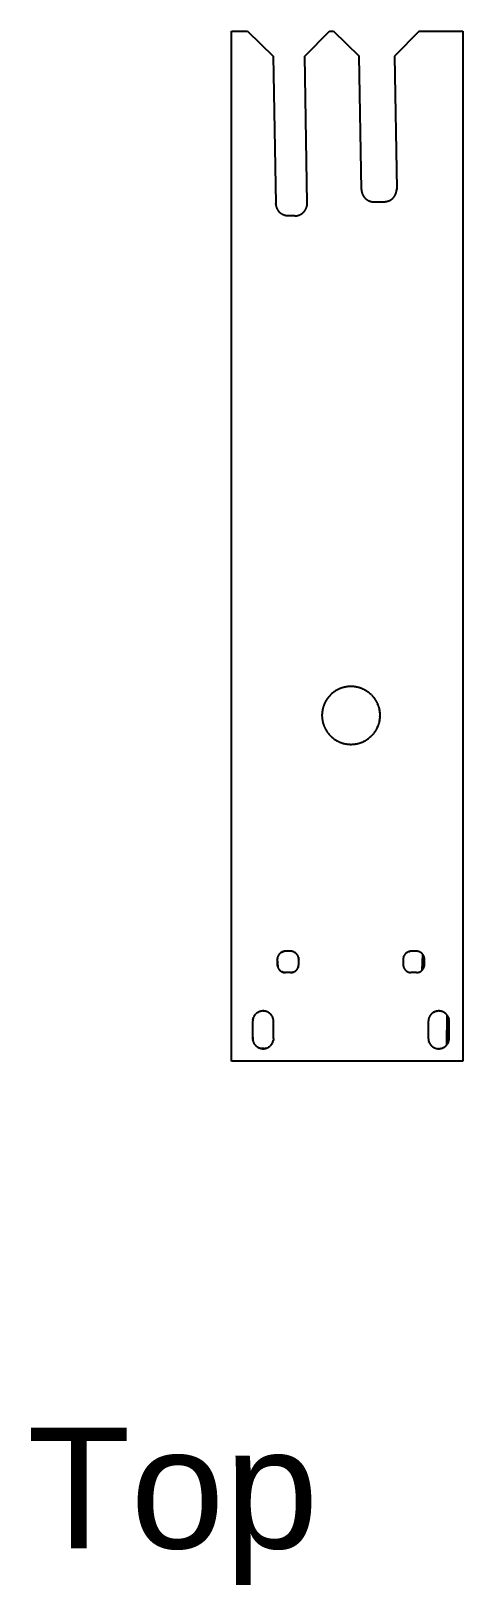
# Model space of a CAD drawing. Header units: millimetres. Extents: x 2543.3 to 2639, y 1717.1 to 1778.9.
# Drawn here: x 2621.9 to 2639, y 1717.1 to 1778.9 of the extents above.
import ezdxf

# ---------------------------------------------------------------- set-up
doc = ezdxf.new("R2010")
doc.units = ezdxf.units.MM
doc.styles.get("Standard").update_dxf_attribs({"font": 'arial.ttf'})

msp = doc.modelspace()

# ---------------------------------------------------------------- texts
msp.add_text('Top', height=4.8076).set_placement((2621.718, 1718.59))

# ---------------------------------------------------------------- linework, layer by layer
at = {"color": 7, "linetype": 'Continuous', "lineweight": 25}
for p, q in [((2629.829, 1778.915), (2630.473, 1778.915)), ((2629.829, 1737.958), (2629.829, 1778.915)), ((2630.473, 1778.915), (2631.491, 1777.915)), ((2632.741, 1777.915), (2633.724, 1778.915)), ((2633.724, 1778.915), (2633.888, 1778.915)), ((2633.888, 1778.915), (2634.905, 1777.915)), ((2637.288, 1778.915), (2636.306, 1777.915)), ((2637.288, 1778.915), (2639.029, 1778.915)), ((2639.029, 1778.915), (2639.029, 1737.958)), ((2631.491, 1777.915), (2631.593, 1772.056)), ((2632.843, 1772.077), (2632.741, 1777.915)), ((2634.998, 1772.615), (2634.905, 1777.915)), ((2636.306, 1777.915), (2636.398, 1772.639)), ((2634.998, 1772.615), (2634.998, 1772.606)), ((2634.998, 1772.606), (2634.999, 1772.598)), ((2634.999, 1772.598), (2634.999, 1772.589)), ((2634.999, 1772.589), (2635, 1772.58)), ((2635, 1772.58), (2635.001, 1772.571)), ((2635.001, 1772.571), (2635.002, 1772.563)), ((2635.002, 1772.563), (2635.003, 1772.554)), ((2635.003, 1772.554), (2635.004, 1772.546)), ((2635.004, 1772.546), (2635.005, 1772.537)), ((2635.005, 1772.537), (2635.007, 1772.528)), ((2635.007, 1772.528), (2635.009, 1772.52)), ((2635.009, 1772.52), (2635.011, 1772.511)), ((2635.011, 1772.511), (2635.013, 1772.503)), ((2635.013, 1772.503), (2635.015, 1772.494)), ((2635.015, 1772.494), (2635.017, 1772.486)), ((2635.017, 1772.486), (2635.02, 1772.478)), ((2635.02, 1772.478), (2635.022, 1772.469)), ((2635.022, 1772.469), (2635.025, 1772.461)), ((2635.025, 1772.461), (2635.028, 1772.453)), ((2635.028, 1772.453), (2635.031, 1772.445)), ((2635.031, 1772.445), (2635.034, 1772.436)), ((2635.034, 1772.436), (2635.038, 1772.428)), ((2635.038, 1772.428), (2635.041, 1772.42)), ((2635.041, 1772.42), (2635.045, 1772.412)), ((2635.045, 1772.412), (2635.048, 1772.405)), ((2635.048, 1772.405), (2635.052, 1772.397)), ((2635.052, 1772.397), (2635.056, 1772.389)), ((2635.056, 1772.389), (2635.061, 1772.381)), ((2635.061, 1772.381), (2635.065, 1772.374)), ((2635.065, 1772.374), (2635.069, 1772.366)), ((2635.069, 1772.366), (2635.074, 1772.359)), ((2635.074, 1772.359), (2635.078, 1772.351)), ((2635.078, 1772.351), (2635.083, 1772.344)), ((2635.083, 1772.344), (2635.088, 1772.337)), ((2635.088, 1772.337), (2635.093, 1772.33)), ((2635.093, 1772.33), (2635.099, 1772.323)), ((2635.099, 1772.323), (2635.104, 1772.316)), ((2635.104, 1772.316), (2635.109, 1772.309)), ((2636.281, 1772.309), (2636.286, 1772.316)), ((2636.286, 1772.316), (2636.292, 1772.323)), ((2636.292, 1772.323), (2636.297, 1772.33)), ((2636.297, 1772.33), (2636.302, 1772.337)), ((2636.302, 1772.337), (2636.307, 1772.344)), ((2636.307, 1772.344), (2636.312, 1772.351)), ((2636.312, 1772.351), (2636.317, 1772.358)), ((2636.317, 1772.358), (2636.322, 1772.366)), ((2636.322, 1772.366), (2636.326, 1772.373)), ((2636.326, 1772.373), (2636.331, 1772.381)), ((2636.331, 1772.381), (2636.335, 1772.388)), ((2636.335, 1772.388), (2636.339, 1772.396)), ((2636.339, 1772.396), (2636.343, 1772.404)), ((2636.343, 1772.404), (2636.347, 1772.412)), ((2636.347, 1772.412), (2636.351, 1772.419)), ((2636.351, 1772.419), (2636.355, 1772.427)), ((2636.355, 1772.427), (2636.358, 1772.435)), ((2636.358, 1772.435), (2636.361, 1772.443)), ((2636.361, 1772.443), (2636.365, 1772.452)), ((2636.365, 1772.452), (2636.368, 1772.46)), ((2636.368, 1772.46), (2636.371, 1772.468)), ((2636.368, 1772.46), (2636.369, 1772.464)), ((2636.371, 1772.468), (2636.369, 1772.464)), ((2636.371, 1772.468), (2636.373, 1772.476)), ((2636.373, 1772.476), (2636.376, 1772.485)), ((2636.376, 1772.485), (2636.378, 1772.493)), ((2636.378, 1772.493), (2636.381, 1772.501)), ((2636.381, 1772.501), (2636.383, 1772.51)), ((2636.383, 1772.51), (2636.385, 1772.518)), ((2636.385, 1772.518), (2636.387, 1772.527)), ((2636.387, 1772.527), (2636.389, 1772.535)), ((2636.389, 1772.535), (2636.39, 1772.544)), ((2636.39, 1772.544), (2636.392, 1772.552)), ((2636.392, 1772.552), (2636.393, 1772.561)), ((2636.393, 1772.561), (2636.394, 1772.57)), ((2636.394, 1772.57), (2636.395, 1772.578)), ((2636.395, 1772.578), (2636.396, 1772.587)), ((2636.396, 1772.587), (2636.397, 1772.596)), ((2636.397, 1772.613), (2636.398, 1772.622)), ((2636.397, 1772.605), (2636.397, 1772.613)), ((2636.397, 1772.613), (2636.397, 1772.609)), ((2636.397, 1772.605), (2636.397, 1772.609)), ((2636.397, 1772.596), (2636.397, 1772.605)), ((2636.398, 1772.631), (2636.398, 1772.639)), ((2636.398, 1772.622), (2636.398, 1772.631)), ((2631.593, 1772.047), (2631.593, 1772.056)), ((2631.594, 1772.038), (2631.593, 1772.047)), ((2631.594, 1772.038), (2631.594, 1772.029)), ((2631.594, 1772.029), (2631.595, 1772.021)), ((2631.595, 1772.021), (2631.596, 1772.012)), ((2631.596, 1772.012), (2631.597, 1772.003)), ((2631.597, 1772.003), (2631.598, 1771.995)), ((2631.598, 1771.995), (2631.599, 1771.986)), ((2631.599, 1771.986), (2631.601, 1771.977)), ((2631.601, 1771.977), (2631.602, 1771.969)), ((2631.602, 1771.969), (2631.604, 1771.96)), ((2631.604, 1771.96), (2631.606, 1771.952)), ((2631.606, 1771.952), (2631.608, 1771.943)), ((2631.608, 1771.943), (2631.61, 1771.935)), ((2631.61, 1771.935), (2631.612, 1771.926)), ((2631.612, 1771.926), (2631.615, 1771.918)), ((2631.615, 1771.918), (2631.618, 1771.91)), ((2631.618, 1771.91), (2631.62, 1771.901)), ((2631.62, 1771.901), (2631.622, 1771.897)), ((2631.62, 1771.901), (2631.623, 1771.893)), ((2631.622, 1771.897), (2631.623, 1771.893)), ((2631.623, 1771.893), (2631.626, 1771.885)), ((2631.626, 1771.885), (2631.63, 1771.877)), ((2631.63, 1771.877), (2631.633, 1771.869)), ((2631.633, 1771.869), (2631.636, 1771.861)), ((2631.636, 1771.861), (2631.64, 1771.853)), ((2631.64, 1771.853), (2631.644, 1771.845)), ((2631.644, 1771.845), (2631.648, 1771.837)), ((2631.648, 1771.837), (2631.652, 1771.829)), ((2631.652, 1771.829), (2631.656, 1771.822)), ((2631.656, 1771.822), (2631.66, 1771.814)), ((2631.66, 1771.814), (2631.665, 1771.807)), ((2631.665, 1771.807), (2631.669, 1771.799)), ((2631.669, 1771.799), (2631.674, 1771.792)), ((2631.674, 1771.792), (2631.679, 1771.785)), ((2631.679, 1771.785), (2631.684, 1771.777)), ((2631.684, 1771.777), (2631.689, 1771.77)), ((2631.689, 1771.77), (2631.694, 1771.763)), ((2631.694, 1771.763), (2631.699, 1771.756)), ((2631.699, 1771.756), (2631.705, 1771.75)), ((2631.705, 1771.75), (2631.71, 1771.743)), ((2631.71, 1771.743), (2631.716, 1771.736)), ((2631.716, 1771.736), (2631.722, 1771.73)), ((2631.722, 1771.73), (2631.727, 1771.723)), ((2631.727, 1771.723), (2631.733, 1771.717)), ((2631.733, 1771.717), (2631.74, 1771.711)), ((2631.746, 1771.705), (2631.74, 1771.711)), ((2631.752, 1771.699), (2631.746, 1771.705)), ((2631.759, 1771.693), (2631.752, 1771.699)), ((2632.678, 1771.697), (2632.684, 1771.703)), ((2632.684, 1771.703), (2632.69, 1771.709)), ((2632.69, 1771.709), (2632.697, 1771.715)), ((2632.697, 1771.715), (2632.703, 1771.721)), ((2632.703, 1771.721), (2632.709, 1771.728)), ((2632.709, 1771.728), (2632.715, 1771.734)), ((2632.715, 1771.734), (2632.72, 1771.741)), ((2632.72, 1771.741), (2632.726, 1771.747)), ((2632.726, 1771.747), (2632.732, 1771.754)), ((2632.732, 1771.754), (2632.737, 1771.761)), ((2632.737, 1771.761), (2632.742, 1771.768)), ((2632.742, 1771.768), (2632.748, 1771.775)), ((2632.748, 1771.775), (2632.753, 1771.782)), ((2632.753, 1771.782), (2632.758, 1771.789)), ((2632.758, 1771.789), (2632.762, 1771.796)), ((2632.762, 1771.796), (2632.767, 1771.804)), ((2632.767, 1771.804), (2632.772, 1771.811)), ((2632.772, 1771.811), (2632.776, 1771.819)), ((2632.776, 1771.819), (2632.78, 1771.826)), ((2632.78, 1771.826), (2632.785, 1771.834)), ((2632.785, 1771.834), (2632.789, 1771.842)), ((2632.789, 1771.842), (2632.792, 1771.849)), ((2632.792, 1771.849), (2632.796, 1771.857)), ((2632.796, 1771.857), (2632.8, 1771.865)), ((2632.8, 1771.865), (2632.803, 1771.873)), ((2632.803, 1771.873), (2632.807, 1771.881)), ((2632.807, 1771.881), (2632.81, 1771.889)), ((2632.81, 1771.889), (2632.813, 1771.898)), ((2632.813, 1771.898), (2632.816, 1771.906)), ((2632.816, 1771.906), (2632.819, 1771.914)), ((2632.819, 1771.914), (2632.821, 1771.922)), ((2632.821, 1771.922), (2632.824, 1771.931)), ((2632.824, 1771.931), (2632.826, 1771.939)), ((2632.826, 1771.939), (2632.828, 1771.948)), ((2632.828, 1771.948), (2632.83, 1771.956)), ((2632.83, 1771.956), (2632.832, 1771.965)), ((2632.832, 1771.965), (2632.834, 1771.973)), ((2632.834, 1771.973), (2632.835, 1771.982)), ((2632.835, 1771.982), (2632.837, 1771.99)), ((2632.837, 1771.99), (2632.838, 1771.999)), ((2632.838, 1771.999), (2632.839, 1772.008)), ((2632.839, 1772.008), (2632.84, 1772.016)), ((2632.84, 1772.016), (2632.841, 1772.025)), ((2632.841, 1772.025), (2632.842, 1772.034)), ((2632.842, 1772.042), (2632.843, 1772.051)), ((2632.842, 1772.034), (2632.842, 1772.042)), ((2632.843, 1772.069), (2632.843, 1772.077)), ((2632.843, 1772.06), (2632.843, 1772.069)), ((2632.843, 1772.051), (2632.843, 1772.06)), ((2635.109, 1772.309), (2635.115, 1772.302)), ((2635.115, 1772.302), (2635.12, 1772.296)), ((2635.12, 1772.296), (2635.126, 1772.289)), ((2635.126, 1772.289), (2635.132, 1772.283)), ((2635.132, 1772.283), (2635.138, 1772.276)), ((2635.138, 1772.276), (2635.144, 1772.27)), ((2635.144, 1772.27), (2635.151, 1772.264)), ((2635.151, 1772.264), (2635.157, 1772.258)), ((2635.157, 1772.258), (2635.163, 1772.252)), ((2635.163, 1772.252), (2635.17, 1772.246)), ((2635.17, 1772.246), (2635.176, 1772.241)), ((2635.176, 1772.241), (2635.183, 1772.235)), ((2635.183, 1772.235), (2635.19, 1772.23)), ((2635.19, 1772.23), (2635.197, 1772.224)), ((2635.197, 1772.224), (2635.204, 1772.219)), ((2635.204, 1772.219), (2635.211, 1772.214)), ((2635.211, 1772.214), (2635.218, 1772.209)), ((2635.218, 1772.209), (2635.226, 1772.204)), ((2635.226, 1772.204), (2635.233, 1772.2)), ((2635.233, 1772.2), (2635.24, 1772.195)), ((2635.24, 1772.195), (2635.248, 1772.191)), ((2635.248, 1772.191), (2635.255, 1772.186)), ((2635.255, 1772.186), (2635.263, 1772.182)), ((2635.263, 1772.182), (2635.271, 1772.178)), ((2635.271, 1772.178), (2635.279, 1772.174)), ((2635.279, 1772.174), (2635.287, 1772.171)), ((2635.287, 1772.171), (2635.294, 1772.167)), ((2635.294, 1772.167), (2635.302, 1772.163)), ((2635.302, 1772.163), (2635.311, 1772.16)), ((2635.311, 1772.16), (2635.319, 1772.157)), ((2635.319, 1772.157), (2635.327, 1772.154)), ((2635.327, 1772.154), (2635.335, 1772.151)), ((2635.335, 1772.151), (2635.343, 1772.148)), ((2635.343, 1772.148), (2635.352, 1772.146)), ((2635.352, 1772.146), (2635.36, 1772.143)), ((2635.36, 1772.143), (2635.368, 1772.141)), ((2635.368, 1772.141), (2635.377, 1772.139)), ((2635.377, 1772.139), (2635.385, 1772.137)), ((2635.385, 1772.137), (2635.394, 1772.135)), ((2635.394, 1772.135), (2635.402, 1772.133)), ((2635.402, 1772.133), (2635.411, 1772.131)), ((2635.411, 1772.131), (2635.42, 1772.13)), ((2635.42, 1772.13), (2635.428, 1772.129)), ((2635.428, 1772.129), (2635.437, 1772.127)), ((2635.437, 1772.127), (2635.446, 1772.126)), ((2635.446, 1772.126), (2635.454, 1772.126)), ((2635.454, 1772.126), (2635.463, 1772.125)), ((2635.463, 1772.125), (2635.472, 1772.124)), ((2635.472, 1772.124), (2635.48, 1772.124)), ((2635.48, 1772.124), (2635.489, 1772.124)), ((2635.489, 1772.124), (2635.498, 1772.124)), ((2635.507, 1772.124), (2635.498, 1772.124)), ((2635.507, 1772.124), (2635.906, 1772.131)), ((2635.906, 1772.131), (2635.915, 1772.131)), ((2635.915, 1772.131), (2635.924, 1772.131)), ((2635.924, 1772.131), (2635.933, 1772.132)), ((2635.933, 1772.132), (2635.941, 1772.133)), ((2635.941, 1772.133), (2635.95, 1772.133)), ((2635.95, 1772.133), (2635.959, 1772.134)), ((2635.959, 1772.134), (2635.967, 1772.136)), ((2635.967, 1772.136), (2635.976, 1772.137)), ((2635.985, 1772.138), (2635.993, 1772.14)), ((2635.993, 1772.14), (2636.002, 1772.142)), ((2636.002, 1772.142), (2636.01, 1772.144)), ((2636.01, 1772.144), (2636.019, 1772.146)), ((2636.019, 1772.146), (2636.027, 1772.148)), ((2636.027, 1772.148), (2636.036, 1772.15)), ((2636.036, 1772.15), (2636.044, 1772.153)), ((2636.044, 1772.153), (2636.052, 1772.155)), ((2636.052, 1772.155), (2636.061, 1772.158)), ((2636.061, 1772.158), (2636.069, 1772.161)), ((2636.069, 1772.161), (2636.077, 1772.164)), ((2636.077, 1772.164), (2636.085, 1772.167)), ((2636.085, 1772.167), (2636.093, 1772.17)), ((2636.093, 1772.17), (2636.101, 1772.174)), ((2636.101, 1772.174), (2636.109, 1772.178)), ((2636.109, 1772.178), (2636.117, 1772.181)), ((2636.117, 1772.181), (2636.125, 1772.185)), ((2636.125, 1772.185), (2636.133, 1772.189)), ((2636.133, 1772.189), (2636.14, 1772.193)), ((2636.14, 1772.193), (2636.148, 1772.198)), ((2636.148, 1772.198), (2636.155, 1772.202)), ((2636.155, 1772.202), (2636.163, 1772.207)), ((2636.163, 1772.207), (2636.17, 1772.211)), ((2636.17, 1772.211), (2636.177, 1772.216)), ((2636.177, 1772.216), (2636.185, 1772.221)), ((2636.185, 1772.221), (2636.192, 1772.226)), ((2636.192, 1772.226), (2636.199, 1772.231)), ((2636.199, 1772.231), (2636.206, 1772.237)), ((2636.206, 1772.237), (2636.212, 1772.242)), ((2636.212, 1772.242), (2636.219, 1772.248)), ((2636.219, 1772.248), (2636.226, 1772.253)), ((2636.226, 1772.253), (2636.232, 1772.259)), ((2636.232, 1772.259), (2636.239, 1772.265)), ((2636.239, 1772.265), (2636.245, 1772.271)), ((2636.245, 1772.271), (2636.251, 1772.277)), ((2636.251, 1772.277), (2636.257, 1772.283)), ((2636.257, 1772.283), (2636.263, 1772.29)), ((2636.263, 1772.29), (2636.269, 1772.296)), ((2636.269, 1772.296), (2636.275, 1772.303)), ((2636.275, 1772.303), (2636.281, 1772.309)), ((2631.765, 1771.687), (2631.759, 1771.693)), ((2631.772, 1771.681), (2631.765, 1771.687)), ((2631.778, 1771.676), (2631.772, 1771.681)), ((2631.785, 1771.67), (2631.778, 1771.676)), ((2631.792, 1771.665), (2631.785, 1771.67)), ((2631.799, 1771.66), (2631.792, 1771.665)), ((2631.806, 1771.655), (2631.799, 1771.66)), ((2631.813, 1771.65), (2631.806, 1771.655)), ((2631.821, 1771.645), (2631.813, 1771.65)), ((2631.828, 1771.64), (2631.821, 1771.645)), ((2631.836, 1771.636), (2631.828, 1771.64)), ((2631.843, 1771.631), (2631.836, 1771.636)), ((2631.851, 1771.627), (2631.843, 1771.631)), ((2631.858, 1771.623), (2631.851, 1771.627)), ((2631.866, 1771.619), (2631.858, 1771.623)), ((2631.874, 1771.615), (2631.866, 1771.619)), ((2631.882, 1771.611), (2631.874, 1771.615)), ((2631.89, 1771.607), (2631.882, 1771.611)), ((2631.898, 1771.604), (2631.89, 1771.607)), ((2631.906, 1771.601), (2631.898, 1771.604)), ((2631.914, 1771.597), (2631.906, 1771.601)), ((2631.922, 1771.594), (2631.914, 1771.597)), ((2631.93, 1771.591), (2631.922, 1771.594)), ((2631.939, 1771.589), (2631.93, 1771.591)), ((2631.947, 1771.586), (2631.939, 1771.589)), ((2631.955, 1771.584), (2631.947, 1771.586)), ((2631.964, 1771.581), (2631.955, 1771.584)), ((2631.972, 1771.579), (2631.964, 1771.581)), ((2631.981, 1771.577), (2631.972, 1771.579)), ((2631.989, 1771.575), (2631.981, 1771.577)), ((2631.998, 1771.573), (2631.989, 1771.575)), ((2632.006, 1771.572), (2631.998, 1771.573)), ((2632.015, 1771.57), (2632.006, 1771.572)), ((2632.024, 1771.569), (2632.015, 1771.57)), ((2632.032, 1771.568), (2632.024, 1771.569)), ((2632.041, 1771.567), (2632.032, 1771.568)), ((2632.05, 1771.566), (2632.041, 1771.567)), ((2632.058, 1771.565), (2632.05, 1771.566)), ((2632.067, 1771.565), (2632.058, 1771.565)), ((2632.076, 1771.565), (2632.067, 1771.565)), ((2632.084, 1771.564), (2632.076, 1771.565)), ((2632.093, 1771.564), (2632.084, 1771.564)), ((2632.102, 1771.564), (2632.093, 1771.564)), ((2632.352, 1771.569), (2632.102, 1771.564)), ((2632.352, 1771.569), (2632.361, 1771.569)), ((2632.361, 1771.569), (2632.369, 1771.569)), ((2632.369, 1771.569), (2632.378, 1771.57)), ((2632.378, 1771.57), (2632.387, 1771.57)), ((2632.387, 1771.57), (2632.395, 1771.571)), ((2632.395, 1771.571), (2632.404, 1771.572)), ((2632.404, 1771.572), (2632.413, 1771.573)), ((2632.413, 1771.573), (2632.421, 1771.575)), ((2632.421, 1771.575), (2632.43, 1771.576)), ((2632.43, 1771.576), (2632.438, 1771.578)), ((2632.438, 1771.578), (2632.447, 1771.58)), ((2632.447, 1771.58), (2632.456, 1771.581)), ((2632.456, 1771.581), (2632.464, 1771.583)), ((2632.464, 1771.583), (2632.472, 1771.586)), ((2632.472, 1771.586), (2632.481, 1771.588)), ((2632.481, 1771.588), (2632.489, 1771.59)), ((2632.489, 1771.59), (2632.498, 1771.593)), ((2632.498, 1771.593), (2632.506, 1771.596)), ((2632.506, 1771.596), (2632.514, 1771.599)), ((2632.514, 1771.599), (2632.522, 1771.602)), ((2632.522, 1771.602), (2632.53, 1771.605)), ((2632.53, 1771.605), (2632.538, 1771.608)), ((2632.538, 1771.608), (2632.546, 1771.612)), ((2632.546, 1771.612), (2632.554, 1771.615)), ((2632.554, 1771.615), (2632.562, 1771.619)), ((2632.562, 1771.619), (2632.57, 1771.623)), ((2632.57, 1771.623), (2632.578, 1771.627)), ((2632.578, 1771.627), (2632.585, 1771.631)), ((2632.585, 1771.631), (2632.593, 1771.636)), ((2632.593, 1771.636), (2632.601, 1771.64)), ((2632.601, 1771.64), (2632.608, 1771.645)), ((2632.608, 1771.645), (2632.615, 1771.649)), ((2632.615, 1771.649), (2632.623, 1771.654)), ((2632.623, 1771.654), (2632.63, 1771.659)), ((2632.63, 1771.659), (2632.637, 1771.664)), ((2632.637, 1771.664), (2632.644, 1771.669)), ((2632.644, 1771.669), (2632.651, 1771.675)), ((2632.651, 1771.675), (2632.658, 1771.68)), ((2632.658, 1771.68), (2632.664, 1771.686)), ((2632.664, 1771.686), (2632.671, 1771.691)), ((2632.671, 1771.691), (2632.678, 1771.697)), ((2633.794, 1752.549), (2633.78, 1752.535)), ((2633.809, 1752.562), (2633.794, 1752.549)), ((2633.824, 1752.576), (2633.809, 1752.562)), ((2633.84, 1752.589), (2633.824, 1752.576)), ((2633.855, 1752.602), (2633.84, 1752.589)), ((2633.871, 1752.614), (2633.855, 1752.602)), ((2633.887, 1752.626), (2633.871, 1752.614)), ((2633.903, 1752.638), (2633.887, 1752.626)), ((2633.895, 1752.632), (2633.887, 1752.626)), ((2633.903, 1752.638), (2633.895, 1752.632)), ((2633.919, 1752.65), (2633.903, 1752.638)), ((2633.936, 1752.661), (2633.919, 1752.65)), ((2633.952, 1752.672), (2633.936, 1752.661)), ((2633.969, 1752.683), (2633.952, 1752.672)), ((2633.986, 1752.694), (2633.969, 1752.683)), ((2634.004, 1752.704), (2633.986, 1752.694)), ((2634.021, 1752.714), (2634.004, 1752.704)), ((2634.039, 1752.723), (2634.021, 1752.714)), ((2634.03, 1752.718), (2634.021, 1752.714)), ((2634.039, 1752.723), (2634.03, 1752.718)), ((2634.057, 1752.733), (2634.039, 1752.723)), ((2634.075, 1752.741), (2634.057, 1752.733)), ((2634.066, 1752.737), (2634.057, 1752.733)), ((2634.075, 1752.741), (2634.066, 1752.737)), ((2634.093, 1752.75), (2634.075, 1752.741)), ((2634.111, 1752.758), (2634.093, 1752.75)), ((2634.129, 1752.766), (2634.111, 1752.758)), ((2634.148, 1752.774), (2634.129, 1752.766)), ((2634.167, 1752.781), (2634.148, 1752.774)), ((2634.157, 1752.778), (2634.148, 1752.774)), ((2634.167, 1752.781), (2634.157, 1752.778)), ((2634.185, 1752.789), (2634.167, 1752.781)), ((2634.176, 1752.785), (2634.167, 1752.781)), ((2634.185, 1752.789), (2634.176, 1752.785)), ((2634.204, 1752.795), (2634.185, 1752.789)), ((2634.223, 1752.802), (2634.204, 1752.795)), ((2634.243, 1752.808), (2634.223, 1752.802)), ((2634.262, 1752.813), (2634.243, 1752.808)), ((2634.281, 1752.819), (2634.262, 1752.813)), ((2634.301, 1752.824), (2634.281, 1752.819)), ((2634.32, 1752.828), (2634.301, 1752.824)), ((2634.34, 1752.833), (2634.32, 1752.828)), ((2634.359, 1752.837), (2634.34, 1752.833)), ((2634.379, 1752.84), (2634.359, 1752.837)), ((2634.399, 1752.844), (2634.379, 1752.84)), ((2634.419, 1752.847), (2634.399, 1752.844)), ((2634.409, 1752.845), (2634.399, 1752.844)), ((2634.419, 1752.847), (2634.409, 1752.845)), ((2634.439, 1752.849), (2634.419, 1752.847)), ((2634.459, 1752.852), (2634.439, 1752.849)), ((2634.449, 1752.85), (2634.439, 1752.849)), ((2634.459, 1752.852), (2634.449, 1752.85)), ((2634.479, 1752.853), (2634.459, 1752.852)), ((2634.499, 1752.855), (2634.479, 1752.853)), ((2634.519, 1752.856), (2634.499, 1752.855)), ((2634.539, 1752.857), (2634.519, 1752.856)), ((2634.559, 1752.858), (2634.539, 1752.857)), ((2634.549, 1752.857), (2634.539, 1752.857)), ((2634.559, 1752.858), (2634.549, 1752.857)), ((2634.579, 1752.858), (2634.559, 1752.858)), ((2634.599, 1752.858), (2634.579, 1752.858)), ((2634.619, 1752.857), (2634.599, 1752.858)), ((2634.609, 1752.857), (2634.599, 1752.858)), ((2634.619, 1752.857), (2634.609, 1752.857)), ((2634.639, 1752.856), (2634.619, 1752.857)), ((2634.659, 1752.855), (2634.639, 1752.856)), ((2634.679, 1752.853), (2634.659, 1752.855)), ((2634.699, 1752.852), (2634.679, 1752.853)), ((2634.709, 1752.85), (2634.699, 1752.852)), ((2634.719, 1752.849), (2634.699, 1752.852)), ((2634.719, 1752.849), (2634.709, 1752.85)), ((2634.739, 1752.847), (2634.719, 1752.849)), ((2634.759, 1752.844), (2634.739, 1752.847)), ((2634.749, 1752.845), (2634.739, 1752.847)), ((2634.759, 1752.844), (2634.749, 1752.845)), ((2634.778, 1752.84), (2634.759, 1752.844)), ((2634.798, 1752.837), (2634.778, 1752.84)), ((2634.818, 1752.833), (2634.798, 1752.837)), ((2634.837, 1752.828), (2634.818, 1752.833)), ((2634.828, 1752.831), (2634.818, 1752.833)), ((2634.837, 1752.828), (2634.828, 1752.831)), ((2634.857, 1752.824), (2634.837, 1752.828)), ((2634.876, 1752.819), (2634.857, 1752.824)), ((2634.896, 1752.813), (2634.876, 1752.819)), ((2634.915, 1752.808), (2634.896, 1752.813)), ((2634.934, 1752.802), (2634.915, 1752.808)), ((2634.953, 1752.795), (2634.934, 1752.802)), ((2634.972, 1752.789), (2634.953, 1752.795)), ((2634.991, 1752.781), (2634.972, 1752.789)), ((2634.981, 1752.785), (2634.972, 1752.789)), ((2634.991, 1752.781), (2634.981, 1752.785)), ((2635, 1752.778), (2634.991, 1752.781)), ((2635.01, 1752.774), (2634.991, 1752.781)), ((2635.01, 1752.774), (2635, 1752.778)), ((2635.028, 1752.766), (2635.01, 1752.774)), ((2635.047, 1752.758), (2635.028, 1752.766)), ((2635.065, 1752.75), (2635.047, 1752.758)), ((2635.083, 1752.741), (2635.065, 1752.75)), ((2635.101, 1752.733), (2635.083, 1752.741)), ((2635.092, 1752.737), (2635.083, 1752.741)), ((2635.101, 1752.733), (2635.092, 1752.737)), ((2635.119, 1752.723), (2635.101, 1752.733)), ((2635.127, 1752.718), (2635.119, 1752.723)), ((2635.136, 1752.714), (2635.119, 1752.723)), ((2635.136, 1752.714), (2635.127, 1752.718)), ((2635.154, 1752.704), (2635.136, 1752.714)), ((2635.171, 1752.694), (2635.154, 1752.704)), ((2635.188, 1752.683), (2635.171, 1752.694)), ((2635.205, 1752.672), (2635.188, 1752.683)), ((2635.222, 1752.661), (2635.205, 1752.672)), ((2635.238, 1752.65), (2635.222, 1752.661)), ((2635.255, 1752.638), (2635.238, 1752.65)), ((2635.263, 1752.632), (2635.255, 1752.638)), ((2635.271, 1752.626), (2635.255, 1752.638)), ((2635.271, 1752.626), (2635.263, 1752.632)), ((2635.279, 1752.62), (2635.271, 1752.626)), ((2635.287, 1752.614), (2635.271, 1752.626)), ((2635.287, 1752.614), (2635.279, 1752.62)), ((2635.302, 1752.602), (2635.287, 1752.614)), ((2635.318, 1752.589), (2635.302, 1752.602)), ((2635.333, 1752.576), (2635.318, 1752.589)), ((2635.348, 1752.562), (2635.333, 1752.576)), ((2635.363, 1752.549), (2635.348, 1752.562)), ((2635.378, 1752.535), (2635.363, 1752.549)), ((2633.454, 1751.947), (2633.45, 1751.927)), ((2633.458, 1751.967), (2633.454, 1751.947)), ((2633.463, 1751.986), (2633.458, 1751.967)), ((2633.468, 1752.006), (2633.463, 1751.986)), ((2633.473, 1752.025), (2633.468, 1752.006)), ((2633.479, 1752.044), (2633.473, 1752.025)), ((2633.485, 1752.063), (2633.479, 1752.044)), ((2633.491, 1752.082), (2633.485, 1752.063)), ((2633.498, 1752.101), (2633.491, 1752.082)), ((2633.505, 1752.12), (2633.498, 1752.101)), ((2633.513, 1752.139), (2633.505, 1752.12)), ((2633.52, 1752.157), (2633.513, 1752.139)), ((2633.516, 1752.148), (2633.513, 1752.139)), ((2633.52, 1752.157), (2633.516, 1752.148)), ((2633.528, 1752.176), (2633.52, 1752.157)), ((2633.537, 1752.194), (2633.528, 1752.176)), ((2633.545, 1752.212), (2633.537, 1752.194)), ((2633.554, 1752.23), (2633.545, 1752.212)), ((2633.563, 1752.248), (2633.554, 1752.23)), ((2633.573, 1752.265), (2633.563, 1752.248)), ((2633.583, 1752.283), (2633.573, 1752.265)), ((2633.578, 1752.274), (2633.573, 1752.265)), ((2633.583, 1752.283), (2633.578, 1752.274)), ((2633.593, 1752.3), (2633.583, 1752.283)), ((2633.604, 1752.317), (2633.593, 1752.3)), ((2633.614, 1752.334), (2633.604, 1752.317)), ((2633.625, 1752.351), (2633.614, 1752.334)), ((2633.637, 1752.367), (2633.625, 1752.351)), ((2633.648, 1752.384), (2633.637, 1752.367)), ((2633.66, 1752.4), (2633.648, 1752.384)), ((2633.654, 1752.392), (2633.648, 1752.384)), ((2633.66, 1752.4), (2633.654, 1752.392)), ((2633.673, 1752.416), (2633.66, 1752.4)), ((2633.685, 1752.432), (2633.673, 1752.416)), ((2633.698, 1752.447), (2633.685, 1752.432)), ((2633.711, 1752.462), (2633.698, 1752.447)), ((2633.724, 1752.477), (2633.711, 1752.462)), ((2633.738, 1752.492), (2633.724, 1752.477)), ((2633.752, 1752.507), (2633.738, 1752.492)), ((2633.766, 1752.521), (2633.752, 1752.507)), ((2633.78, 1752.535), (2633.766, 1752.521)), ((2635.392, 1752.521), (2635.378, 1752.535)), ((2635.392, 1752.521), (2635.406, 1752.507)), ((2635.406, 1752.507), (2635.42, 1752.492)), ((2635.42, 1752.492), (2635.433, 1752.477)), ((2635.433, 1752.477), (2635.447, 1752.462)), ((2635.447, 1752.462), (2635.46, 1752.447)), ((2635.46, 1752.447), (2635.472, 1752.432)), ((2635.472, 1752.432), (2635.485, 1752.416)), ((2635.485, 1752.416), (2635.497, 1752.4)), ((2635.497, 1752.4), (2635.509, 1752.384)), ((2635.509, 1752.384), (2635.521, 1752.367)), ((2635.521, 1752.367), (2635.532, 1752.351)), ((2635.532, 1752.351), (2635.543, 1752.334)), ((2635.543, 1752.334), (2635.554, 1752.317)), ((2635.554, 1752.317), (2635.565, 1752.3)), ((2635.565, 1752.3), (2635.575, 1752.283)), ((2635.575, 1752.283), (2635.585, 1752.265)), ((2635.585, 1752.265), (2635.594, 1752.248)), ((2635.594, 1752.248), (2635.603, 1752.23)), ((2635.603, 1752.23), (2635.612, 1752.212)), ((2635.612, 1752.212), (2635.621, 1752.194)), ((2635.621, 1752.194), (2635.629, 1752.176)), ((2635.629, 1752.176), (2635.637, 1752.157)), ((2635.641, 1752.148), (2635.637, 1752.157)), ((2635.637, 1752.157), (2635.645, 1752.139)), ((2635.645, 1752.139), (2635.641, 1752.148)), ((2635.645, 1752.139), (2635.652, 1752.12)), ((2635.652, 1752.12), (2635.659, 1752.101)), ((2635.659, 1752.101), (2635.666, 1752.082)), ((2635.666, 1752.082), (2635.672, 1752.063)), ((2635.672, 1752.063), (2635.679, 1752.044)), ((2635.679, 1752.044), (2635.684, 1752.025)), ((2635.684, 1752.025), (2635.69, 1752.006)), ((2635.69, 1752.006), (2635.695, 1751.986)), ((2635.695, 1751.986), (2635.699, 1751.967)), ((2635.699, 1751.967), (2635.704, 1751.947)), ((2635.708, 1751.927), (2635.704, 1751.947)), ((2633.43, 1751.768), (2633.429, 1751.748)), ((2633.429, 1751.748), (2633.429, 1751.728)), ((2633.429, 1751.728), (2633.429, 1751.708)), ((2633.429, 1751.708), (2633.429, 1751.688)), ((2633.429, 1751.688), (2633.429, 1751.668)), ((2633.429, 1751.668), (2633.43, 1751.648)), ((2633.429, 1751.668), (2633.43, 1751.658)), ((2633.432, 1751.788), (2633.43, 1751.768)), ((2633.431, 1751.778), (2633.43, 1751.768)), ((2633.43, 1751.658), (2633.43, 1751.648)), ((2633.43, 1751.648), (2633.432, 1751.628)), ((2633.43, 1751.648), (2633.431, 1751.638)), ((2633.432, 1751.788), (2633.431, 1751.778)), ((2633.431, 1751.638), (2633.432, 1751.628)), ((2633.433, 1751.808), (2633.432, 1751.788)), ((2633.432, 1751.628), (2633.433, 1751.608)), ((2633.435, 1751.828), (2633.433, 1751.808)), ((2633.434, 1751.818), (2633.433, 1751.808)), ((2633.433, 1751.608), (2633.435, 1751.588)), ((2633.435, 1751.828), (2633.434, 1751.818)), ((2633.437, 1751.848), (2633.435, 1751.828)), ((2633.436, 1751.838), (2633.435, 1751.828)), ((2633.435, 1751.588), (2633.437, 1751.568)), ((2633.435, 1751.588), (2633.436, 1751.578)), ((2633.437, 1751.848), (2633.436, 1751.838)), ((2633.436, 1751.578), (2633.437, 1751.568)), ((2633.44, 1751.868), (2633.437, 1751.848)), ((2633.437, 1751.568), (2633.44, 1751.548)), ((2633.443, 1751.888), (2633.44, 1751.868)), ((2633.441, 1751.878), (2633.44, 1751.868)), ((2633.44, 1751.548), (2633.443, 1751.528)), ((2633.443, 1751.888), (2633.441, 1751.878)), ((2633.446, 1751.908), (2633.443, 1751.888)), ((2633.443, 1751.528), (2633.446, 1751.508)), ((2633.45, 1751.927), (2633.446, 1751.908)), ((2633.448, 1751.917), (2633.446, 1751.908)), ((2633.446, 1751.508), (2633.45, 1751.488)), ((2633.446, 1751.508), (2633.448, 1751.498)), ((2633.45, 1751.927), (2633.448, 1751.917)), ((2633.448, 1751.498), (2633.45, 1751.488)), ((2633.45, 1751.488), (2633.454, 1751.469)), ((2633.454, 1751.469), (2633.458, 1751.449)), ((2633.458, 1751.449), (2633.463, 1751.43)), ((2633.463, 1751.43), (2633.468, 1751.41)), ((2633.468, 1751.41), (2633.473, 1751.391)), ((2633.473, 1751.391), (2633.479, 1751.372)), ((2633.479, 1751.372), (2633.485, 1751.352)), ((2633.485, 1751.352), (2633.491, 1751.333)), ((2633.491, 1751.333), (2633.498, 1751.315)), ((2633.498, 1751.315), (2633.505, 1751.296)), ((2635.659, 1751.315), (2635.652, 1751.296)), ((2635.666, 1751.333), (2635.659, 1751.315)), ((2635.672, 1751.352), (2635.666, 1751.333)), ((2635.679, 1751.372), (2635.672, 1751.352)), ((2635.684, 1751.391), (2635.679, 1751.372)), ((2635.69, 1751.41), (2635.684, 1751.391)), ((2635.695, 1751.43), (2635.69, 1751.41)), ((2635.699, 1751.449), (2635.695, 1751.43)), ((2635.704, 1751.469), (2635.699, 1751.449)), ((2635.708, 1751.488), (2635.704, 1751.469)), ((2635.708, 1751.927), (2635.711, 1751.908)), ((2635.709, 1751.917), (2635.708, 1751.927)), ((2635.711, 1751.508), (2635.708, 1751.488)), ((2635.708, 1751.488), (2635.709, 1751.498)), ((2635.711, 1751.908), (2635.709, 1751.917)), ((2635.709, 1751.498), (2635.711, 1751.508)), ((2635.711, 1751.908), (2635.715, 1751.888)), ((2635.715, 1751.528), (2635.711, 1751.508)), ((2635.715, 1751.888), (2635.718, 1751.868)), ((2635.718, 1751.548), (2635.715, 1751.528)), ((2635.718, 1751.868), (2635.72, 1751.848)), ((2635.72, 1751.568), (2635.718, 1751.548)), ((2635.719, 1751.558), (2635.718, 1751.548)), ((2635.719, 1751.558), (2635.72, 1751.568)), ((2635.72, 1751.848), (2635.722, 1751.828)), ((2635.721, 1751.838), (2635.72, 1751.848)), ((2635.722, 1751.588), (2635.72, 1751.568)), ((2635.72, 1751.568), (2635.721, 1751.578)), ((2635.722, 1751.828), (2635.721, 1751.838)), ((2635.721, 1751.578), (2635.722, 1751.588)), ((2635.722, 1751.828), (2635.724, 1751.808)), ((2635.723, 1751.818), (2635.722, 1751.828)), ((2635.724, 1751.608), (2635.722, 1751.588)), ((2635.724, 1751.808), (2635.723, 1751.818)), ((2635.724, 1751.808), (2635.726, 1751.788)), ((2635.726, 1751.628), (2635.724, 1751.608)), ((2635.726, 1751.788), (2635.727, 1751.768)), ((2635.727, 1751.648), (2635.726, 1751.628)), ((2635.727, 1751.768), (2635.728, 1751.748)), ((2635.728, 1751.668), (2635.727, 1751.648)), ((2635.727, 1751.648), (2635.728, 1751.658)), ((2635.728, 1751.748), (2635.729, 1751.728)), ((2635.729, 1751.688), (2635.728, 1751.668)), ((2635.728, 1751.658), (2635.728, 1751.668)), ((2635.729, 1751.728), (2635.729, 1751.708)), ((2635.729, 1751.708), (2635.729, 1751.688)), ((2633.505, 1751.296), (2633.513, 1751.277)), ((2633.513, 1751.277), (2633.516, 1751.268)), ((2633.513, 1751.277), (2633.52, 1751.259)), ((2633.516, 1751.268), (2633.52, 1751.259)), ((2633.52, 1751.259), (2633.528, 1751.24)), ((2633.528, 1751.24), (2633.537, 1751.222)), ((2633.537, 1751.222), (2633.545, 1751.204)), ((2633.545, 1751.204), (2633.554, 1751.186)), ((2633.554, 1751.186), (2633.563, 1751.168)), ((2633.563, 1751.168), (2633.573, 1751.15)), ((2633.573, 1751.15), (2633.583, 1751.133)), ((2633.573, 1751.15), (2633.578, 1751.142)), ((2633.578, 1751.142), (2633.583, 1751.133)), ((2633.583, 1751.133), (2633.593, 1751.116)), ((2633.593, 1751.116), (2633.604, 1751.098)), ((2633.604, 1751.098), (2633.614, 1751.082)), ((2633.614, 1751.082), (2633.625, 1751.065)), ((2633.625, 1751.065), (2633.637, 1751.048)), ((2633.637, 1751.048), (2633.648, 1751.032)), ((2633.648, 1751.032), (2633.66, 1751.016)), ((2633.66, 1751.016), (2633.673, 1751)), ((2633.673, 1751), (2633.679, 1750.992)), ((2633.673, 1751), (2633.685, 1750.984)), ((2633.679, 1750.992), (2633.685, 1750.984)), ((2633.685, 1750.984), (2633.698, 1750.969)), ((2633.698, 1750.969), (2633.711, 1750.953)), ((2633.711, 1750.953), (2633.724, 1750.938)), ((2633.724, 1750.938), (2633.738, 1750.924)), ((2633.738, 1750.924), (2633.752, 1750.909)), ((2633.752, 1750.909), (2633.766, 1750.895)), ((2633.766, 1750.895), (2633.78, 1750.881)), ((2633.78, 1750.881), (2633.794, 1750.867)), ((2633.794, 1750.867), (2633.809, 1750.853)), ((2633.809, 1750.853), (2633.824, 1750.84)), ((2633.824, 1750.84), (2633.84, 1750.827)), ((2633.84, 1750.827), (2633.855, 1750.814)), ((2633.855, 1750.814), (2633.871, 1750.802)), ((2633.871, 1750.802), (2633.887, 1750.789)), ((2633.887, 1750.789), (2633.903, 1750.777)), ((2633.903, 1750.777), (2633.919, 1750.766)), ((2633.919, 1750.766), (2633.936, 1750.754)), ((2633.936, 1750.754), (2633.952, 1750.743)), ((2633.952, 1750.743), (2633.969, 1750.733)), ((2633.969, 1750.733), (2633.986, 1750.722)), ((2633.986, 1750.722), (2634.004, 1750.712)), ((2633.995, 1750.717), (2633.986, 1750.722)), ((2633.995, 1750.717), (2634.004, 1750.712)), ((2634.004, 1750.712), (2634.021, 1750.702)), ((2634.021, 1750.702), (2634.039, 1750.692)), ((2634.021, 1750.702), (2634.03, 1750.697)), ((2634.03, 1750.697), (2634.039, 1750.692)), ((2635.119, 1750.692), (2635.136, 1750.702)), ((2635.119, 1750.692), (2635.127, 1750.697)), ((2635.127, 1750.697), (2635.136, 1750.702)), ((2635.136, 1750.702), (2635.154, 1750.712)), ((2635.154, 1750.712), (2635.171, 1750.722)), ((2635.171, 1750.722), (2635.188, 1750.733)), ((2635.188, 1750.733), (2635.205, 1750.743)), ((2635.205, 1750.743), (2635.222, 1750.754)), ((2635.222, 1750.754), (2635.238, 1750.766)), ((2635.238, 1750.766), (2635.255, 1750.777)), ((2635.255, 1750.777), (2635.271, 1750.789)), ((2635.271, 1750.789), (2635.287, 1750.802)), ((2635.287, 1750.802), (2635.302, 1750.814)), ((2635.302, 1750.814), (2635.318, 1750.827)), ((2635.318, 1750.827), (2635.333, 1750.84)), ((2635.333, 1750.84), (2635.348, 1750.853)), ((2635.348, 1750.853), (2635.363, 1750.867)), ((2635.363, 1750.867), (2635.378, 1750.881)), ((2635.392, 1750.895), (2635.378, 1750.881)), ((2635.406, 1750.909), (2635.392, 1750.895)), ((2635.42, 1750.924), (2635.406, 1750.909)), ((2635.433, 1750.938), (2635.42, 1750.924)), ((2635.447, 1750.953), (2635.433, 1750.938)), ((2635.46, 1750.969), (2635.447, 1750.953)), ((2635.472, 1750.984), (2635.46, 1750.969)), ((2635.485, 1751), (2635.472, 1750.984)), ((2635.497, 1751.016), (2635.485, 1751)), ((2635.509, 1751.032), (2635.497, 1751.016)), ((2635.521, 1751.048), (2635.509, 1751.032)), ((2635.532, 1751.065), (2635.521, 1751.048)), ((2635.543, 1751.082), (2635.532, 1751.065)), ((2635.554, 1751.098), (2635.543, 1751.082)), ((2635.565, 1751.116), (2635.554, 1751.098)), ((2635.575, 1751.133), (2635.565, 1751.116)), ((2635.585, 1751.15), (2635.575, 1751.133)), ((2635.594, 1751.168), (2635.585, 1751.15)), ((2635.603, 1751.186), (2635.594, 1751.168)), ((2635.612, 1751.204), (2635.603, 1751.186)), ((2635.621, 1751.222), (2635.612, 1751.204)), ((2635.629, 1751.24), (2635.621, 1751.222)), ((2635.637, 1751.259), (2635.629, 1751.24)), ((2635.645, 1751.277), (2635.637, 1751.259)), ((2635.637, 1751.259), (2635.641, 1751.268)), ((2635.641, 1751.268), (2635.645, 1751.277)), ((2635.652, 1751.296), (2635.645, 1751.277)), ((2634.039, 1750.692), (2634.057, 1750.683)), ((2634.057, 1750.683), (2634.075, 1750.674)), ((2634.057, 1750.683), (2634.066, 1750.679)), ((2634.066, 1750.679), (2634.075, 1750.674)), ((2634.075, 1750.674), (2634.093, 1750.666)), ((2634.093, 1750.666), (2634.111, 1750.657)), ((2634.111, 1750.657), (2634.129, 1750.649)), ((2634.129, 1750.649), (2634.148, 1750.642)), ((2634.148, 1750.642), (2634.167, 1750.634)), ((2634.167, 1750.634), (2634.185, 1750.627)), ((2634.167, 1750.634), (2634.176, 1750.631)), ((2634.176, 1750.631), (2634.185, 1750.627)), ((2634.185, 1750.627), (2634.204, 1750.621)), ((2634.204, 1750.621), (2634.223, 1750.614)), ((2634.223, 1750.614), (2634.243, 1750.608)), ((2634.243, 1750.608), (2634.262, 1750.602)), ((2634.262, 1750.602), (2634.281, 1750.597)), ((2634.281, 1750.597), (2634.301, 1750.592)), ((2634.301, 1750.592), (2634.32, 1750.587)), ((2634.32, 1750.587), (2634.34, 1750.583)), ((2634.34, 1750.583), (2634.359, 1750.579)), ((2634.34, 1750.583), (2634.35, 1750.581)), ((2634.35, 1750.581), (2634.359, 1750.579)), ((2634.359, 1750.579), (2634.379, 1750.575)), ((2634.359, 1750.579), (2634.369, 1750.577)), ((2634.369, 1750.577), (2634.379, 1750.575)), ((2634.379, 1750.575), (2634.399, 1750.572)), ((2634.399, 1750.572), (2634.419, 1750.569)), ((2634.419, 1750.569), (2634.439, 1750.566)), ((2634.439, 1750.566), (2634.459, 1750.564)), ((2634.459, 1750.564), (2634.479, 1750.562)), ((2634.479, 1750.562), (2634.499, 1750.561)), ((2634.499, 1750.561), (2634.519, 1750.559)), ((2634.519, 1750.559), (2634.539, 1750.559)), ((2634.519, 1750.559), (2634.529, 1750.559)), ((2634.529, 1750.559), (2634.539, 1750.559)), ((2634.539, 1750.559), (2634.559, 1750.558)), ((2634.559, 1750.558), (2634.579, 1750.558)), ((2634.579, 1750.558), (2634.599, 1750.558)), ((2634.599, 1750.558), (2634.619, 1750.559)), ((2634.619, 1750.559), (2634.639, 1750.559)), ((2634.619, 1750.559), (2634.629, 1750.559)), ((2634.629, 1750.559), (2634.639, 1750.559)), ((2634.639, 1750.559), (2634.659, 1750.561)), ((2634.659, 1750.561), (2634.679, 1750.562)), ((2634.679, 1750.562), (2634.699, 1750.564)), ((2634.699, 1750.564), (2634.719, 1750.566)), ((2634.699, 1750.564), (2634.709, 1750.565)), ((2634.709, 1750.565), (2634.719, 1750.566)), ((2634.719, 1750.566), (2634.739, 1750.569)), ((2634.739, 1750.569), (2634.759, 1750.572)), ((2634.759, 1750.572), (2634.778, 1750.575)), ((2634.778, 1750.575), (2634.798, 1750.579)), ((2634.778, 1750.575), (2634.788, 1750.577)), ((2634.788, 1750.577), (2634.798, 1750.579)), ((2634.798, 1750.579), (2634.818, 1750.583)), ((2634.818, 1750.583), (2634.837, 1750.587)), ((2634.837, 1750.587), (2634.857, 1750.592)), ((2634.857, 1750.592), (2634.876, 1750.597)), ((2634.876, 1750.597), (2634.896, 1750.602)), ((2634.896, 1750.602), (2634.915, 1750.608)), ((2634.915, 1750.608), (2634.934, 1750.614)), ((2634.934, 1750.614), (2634.953, 1750.621)), ((2634.953, 1750.621), (2634.972, 1750.627)), ((2634.972, 1750.627), (2634.991, 1750.634)), ((2634.972, 1750.627), (2634.981, 1750.631)), ((2634.981, 1750.631), (2634.991, 1750.634)), ((2634.991, 1750.634), (2635.01, 1750.642)), ((2635.01, 1750.642), (2635.028, 1750.649)), ((2635.028, 1750.649), (2635.047, 1750.657)), ((2635.047, 1750.657), (2635.065, 1750.666)), ((2635.065, 1750.666), (2635.083, 1750.674)), ((2635.083, 1750.674), (2635.101, 1750.683)), ((2635.092, 1750.679), (2635.083, 1750.674)), ((2635.092, 1750.679), (2635.101, 1750.683)), ((2635.101, 1750.683), (2635.119, 1750.692)), ((2631.657, 1742.053), (2631.656, 1742.047)), ((2631.656, 1742.047), (2631.656, 1742.042)), ((2631.663, 1742.086), (2631.662, 1742.081)), ((2631.665, 1742.092), (2631.663, 1742.086)), ((2631.664, 1742.089), (2631.663, 1742.086)), ((2631.664, 1742.089), (2631.665, 1742.092)), ((2631.666, 1742.097), (2631.665, 1742.092)), ((2631.668, 1742.103), (2631.666, 1742.097)), ((2631.67, 1742.108), (2631.668, 1742.103)), ((2631.671, 1742.114), (2631.67, 1742.108)), ((2631.673, 1742.119), (2631.671, 1742.114)), ((2631.675, 1742.124), (2631.673, 1742.119)), ((2631.677, 1742.13), (2631.675, 1742.124)), ((2631.68, 1742.135), (2631.677, 1742.13)), ((2631.682, 1742.14), (2631.68, 1742.135)), ((2631.684, 1742.145), (2631.682, 1742.14)), ((2631.687, 1742.15), (2631.684, 1742.145)), ((2631.689, 1742.155), (2631.687, 1742.15)), ((2631.688, 1742.153), (2631.687, 1742.15)), ((2631.688, 1742.153), (2631.689, 1742.155)), ((2631.692, 1742.16), (2631.689, 1742.155)), ((2631.695, 1742.165), (2631.692, 1742.16)), ((2631.697, 1742.17), (2631.695, 1742.165)), ((2631.7, 1742.175), (2631.697, 1742.17)), ((2631.699, 1742.173), (2631.697, 1742.17)), ((2631.699, 1742.173), (2631.7, 1742.175)), ((2631.703, 1742.18), (2631.7, 1742.175)), ((2631.706, 1742.185), (2631.703, 1742.18)), ((2631.709, 1742.19), (2631.706, 1742.185)), ((2631.713, 1742.194), (2631.709, 1742.19)), ((2631.716, 1742.199), (2631.713, 1742.194)), ((2631.714, 1742.197), (2631.713, 1742.194)), ((2631.714, 1742.197), (2631.716, 1742.199)), ((2631.719, 1742.203), (2631.716, 1742.199)), ((2631.718, 1742.201), (2631.716, 1742.199)), ((2631.718, 1742.201), (2631.719, 1742.203)), ((2631.723, 1742.208), (2631.719, 1742.203)), ((2631.726, 1742.212), (2631.723, 1742.208)), ((2631.73, 1742.217), (2631.726, 1742.212)), ((2631.733, 1742.221), (2631.73, 1742.217)), ((2631.737, 1742.225), (2631.733, 1742.221)), ((2631.741, 1742.23), (2631.737, 1742.225)), ((2631.745, 1742.234), (2631.741, 1742.23)), ((2631.743, 1742.232), (2631.741, 1742.23)), ((2631.743, 1742.232), (2631.745, 1742.234)), ((2631.749, 1742.238), (2631.745, 1742.234)), ((2631.753, 1742.242), (2631.749, 1742.238)), ((2631.757, 1742.246), (2631.753, 1742.242)), ((2631.761, 1742.249), (2631.757, 1742.246)), ((2631.766, 1742.253), (2631.761, 1742.249)), ((2631.77, 1742.257), (2631.766, 1742.253)), ((2631.768, 1742.255), (2631.766, 1742.253)), ((2631.768, 1742.255), (2631.77, 1742.257)), ((2631.774, 1742.26), (2631.77, 1742.257)), ((2631.779, 1742.264), (2631.774, 1742.26)), ((2631.776, 1742.262), (2631.774, 1742.26)), ((2631.776, 1742.262), (2631.779, 1742.264)), ((2631.783, 1742.267), (2631.779, 1742.264)), ((2631.788, 1742.271), (2631.783, 1742.267)), ((2631.792, 1742.274), (2631.788, 1742.271)), ((2631.797, 1742.277), (2631.792, 1742.274)), ((2631.802, 1742.28), (2631.797, 1742.277)), ((2631.799, 1742.279), (2631.797, 1742.277)), ((2631.799, 1742.279), (2631.802, 1742.28)), ((2631.807, 1742.283), (2631.802, 1742.28)), ((2631.811, 1742.286), (2631.807, 1742.283)), ((2631.816, 1742.289), (2631.811, 1742.286)), ((2631.821, 1742.292), (2631.816, 1742.289)), ((2631.826, 1742.295), (2631.821, 1742.292)), ((2631.824, 1742.293), (2631.821, 1742.292)), ((2631.824, 1742.293), (2631.826, 1742.295)), ((2631.831, 1742.297), (2631.826, 1742.295)), ((2631.829, 1742.296), (2631.826, 1742.295)), ((2631.829, 1742.296), (2631.831, 1742.297)), ((2631.836, 1742.3), (2631.831, 1742.297)), ((2631.834, 1742.299), (2631.831, 1742.297)), ((2631.834, 1742.299), (2631.836, 1742.3)), ((2631.841, 1742.302), (2631.836, 1742.3)), ((2631.839, 1742.301), (2631.836, 1742.3)), ((2631.839, 1742.301), (2631.841, 1742.302)), ((2631.847, 1742.305), (2631.841, 1742.302)), ((2631.852, 1742.307), (2631.847, 1742.305)), ((2631.849, 1742.306), (2631.847, 1742.305)), ((2631.849, 1742.306), (2631.852, 1742.307)), ((2631.857, 1742.309), (2631.852, 1742.307)), ((2631.854, 1742.308), (2631.852, 1742.307)), ((2631.854, 1742.308), (2631.857, 1742.309)), ((2631.862, 1742.311), (2631.857, 1742.309)), ((2631.862, 1742.311), (2631.868, 1742.313)), ((2631.865, 1742.312), (2631.862, 1742.311)), ((2631.865, 1742.312), (2631.868, 1742.313)), ((2631.868, 1742.313), (2631.873, 1742.315)), ((2631.878, 1742.317), (2631.873, 1742.315)), ((2631.876, 1742.316), (2631.873, 1742.315)), ((2631.878, 1742.317), (2631.876, 1742.316)), ((2631.884, 1742.319), (2631.878, 1742.317)), ((2631.889, 1742.32), (2631.884, 1742.319)), ((2631.886, 1742.319), (2631.884, 1742.319)), ((2631.886, 1742.319), (2631.889, 1742.32)), ((2631.895, 1742.322), (2631.889, 1742.32)), ((2631.892, 1742.321), (2631.889, 1742.32)), ((2631.895, 1742.322), (2631.892, 1742.321)), ((2631.9, 1742.323), (2631.895, 1742.322)), ((2631.897, 1742.322), (2631.895, 1742.322)), ((2631.897, 1742.322), (2631.9, 1742.323)), ((2631.906, 1742.325), (2631.9, 1742.323)), ((2631.903, 1742.324), (2631.9, 1742.323)), ((2631.903, 1742.324), (2631.906, 1742.325)), ((2631.911, 1742.326), (2631.906, 1742.325)), ((2631.908, 1742.325), (2631.906, 1742.325)), ((2631.911, 1742.326), (2631.908, 1742.325)), ((2631.917, 1742.327), (2631.911, 1742.326)), ((2631.914, 1742.326), (2631.911, 1742.326)), ((2631.914, 1742.326), (2631.917, 1742.327)), ((2631.922, 1742.328), (2631.917, 1742.327)), ((2631.922, 1742.328), (2631.928, 1742.329)), ((2631.922, 1742.328), (2631.925, 1742.328)), ((2631.928, 1742.329), (2631.925, 1742.328)), ((2631.934, 1742.33), (2631.928, 1742.329)), ((2631.931, 1742.329), (2631.928, 1742.329)), ((2631.931, 1742.329), (2631.934, 1742.33)), ((2631.939, 1742.33), (2631.934, 1742.33)), ((2631.936, 1742.33), (2631.934, 1742.33)), ((2631.936, 1742.33), (2631.939, 1742.33)), ((2631.945, 1742.331), (2631.939, 1742.33)), ((2631.95, 1742.332), (2631.945, 1742.331)), ((2631.956, 1742.332), (2631.95, 1742.332)), ((2631.962, 1742.332), (2631.956, 1742.332)), ((2631.959, 1742.332), (2631.956, 1742.332)), ((2631.962, 1742.332), (2631.959, 1742.332)), ((2631.967, 1742.333), (2631.962, 1742.332)), ((2631.973, 1742.333), (2631.967, 1742.333)), ((2631.979, 1742.333), (2631.973, 1742.333)), ((2632.179, 1742.333), (2631.979, 1742.333)), ((2632.184, 1742.333), (2632.179, 1742.333)), ((2632.19, 1742.333), (2632.184, 1742.333)), ((2632.196, 1742.332), (2632.19, 1742.333)), ((2632.201, 1742.332), (2632.196, 1742.332)), ((2632.199, 1742.332), (2632.196, 1742.332)), ((2632.199, 1742.332), (2632.201, 1742.332)), ((2632.207, 1742.332), (2632.201, 1742.332)), ((2632.213, 1742.331), (2632.207, 1742.332)), ((2632.218, 1742.33), (2632.213, 1742.331)), ((2632.224, 1742.33), (2632.218, 1742.33)), ((2632.221, 1742.33), (2632.218, 1742.33)), ((2632.224, 1742.33), (2632.221, 1742.33)), ((2632.227, 1742.329), (2632.224, 1742.33)), ((2632.23, 1742.329), (2632.224, 1742.33)), ((2632.23, 1742.329), (2632.227, 1742.329)), ((2632.235, 1742.328), (2632.23, 1742.329)), ((2632.232, 1742.328), (2632.23, 1742.329)), ((2632.235, 1742.328), (2632.232, 1742.328)), ((2632.241, 1742.327), (2632.235, 1742.328)), ((2632.241, 1742.327), (2632.246, 1742.326)), ((2632.244, 1742.326), (2632.241, 1742.327)), ((2632.246, 1742.326), (2632.244, 1742.326)), ((2632.252, 1742.325), (2632.246, 1742.326)), ((2632.246, 1742.326), (2632.249, 1742.325)), ((2632.252, 1742.325), (2632.249, 1742.325)), ((2632.257, 1742.323), (2632.252, 1742.325)), ((2632.255, 1742.324), (2632.252, 1742.325)), ((2632.257, 1742.323), (2632.255, 1742.324)), ((2632.26, 1742.322), (2632.257, 1742.323)), ((2632.263, 1742.322), (2632.257, 1742.323)), ((2632.263, 1742.322), (2632.26, 1742.322)), ((2632.266, 1742.321), (2632.263, 1742.322)), ((2632.268, 1742.32), (2632.263, 1742.322)), ((2632.268, 1742.32), (2632.266, 1742.321)), ((2632.274, 1742.319), (2632.268, 1742.32)), ((2632.271, 1742.319), (2632.268, 1742.32)), ((2632.274, 1742.319), (2632.271, 1742.319)), ((2632.279, 1742.317), (2632.274, 1742.319)), ((2632.285, 1742.315), (2632.279, 1742.317)), ((2632.282, 1742.316), (2632.279, 1742.317)), ((2632.285, 1742.315), (2632.282, 1742.316)), ((2632.29, 1742.313), (2632.285, 1742.315)), ((2632.295, 1742.311), (2632.29, 1742.313)), ((2632.293, 1742.312), (2632.29, 1742.313)), ((2632.295, 1742.311), (2632.293, 1742.312)), ((2632.301, 1742.309), (2632.295, 1742.311)), ((2632.306, 1742.307), (2632.301, 1742.309)), ((2632.303, 1742.308), (2632.301, 1742.309)), ((2632.306, 1742.307), (2632.303, 1742.308)), ((2632.311, 1742.305), (2632.306, 1742.307)), ((2632.308, 1742.306), (2632.306, 1742.307)), ((2632.308, 1742.306), (2632.311, 1742.305)), ((2632.316, 1742.302), (2632.311, 1742.305)), ((2632.321, 1742.3), (2632.316, 1742.302)), ((2632.319, 1742.301), (2632.316, 1742.302)), ((2632.319, 1742.301), (2632.321, 1742.3)), ((2632.321, 1742.3), (2632.324, 1742.299)), ((2632.321, 1742.3), (2632.326, 1742.297)), ((2632.326, 1742.297), (2632.324, 1742.299)), ((2632.326, 1742.297), (2632.331, 1742.295)), ((2632.329, 1742.296), (2632.326, 1742.297)), ((2632.329, 1742.296), (2632.331, 1742.295)), ((2632.336, 1742.292), (2632.331, 1742.295)), ((2632.331, 1742.295), (2632.334, 1742.293)), ((2632.336, 1742.292), (2632.334, 1742.293)), ((2632.341, 1742.289), (2632.336, 1742.292)), ((2632.346, 1742.286), (2632.341, 1742.289)), ((2632.351, 1742.283), (2632.346, 1742.286)), ((2632.356, 1742.28), (2632.351, 1742.283)), ((2632.361, 1742.277), (2632.356, 1742.28)), ((2632.356, 1742.28), (2632.358, 1742.279)), ((2632.361, 1742.277), (2632.358, 1742.279)), ((2632.365, 1742.274), (2632.361, 1742.277)), ((2632.37, 1742.271), (2632.365, 1742.274)), ((2632.374, 1742.267), (2632.37, 1742.271)), ((2632.379, 1742.264), (2632.374, 1742.267)), ((2632.374, 1742.267), (2632.377, 1742.266)), ((2632.379, 1742.264), (2632.377, 1742.266)), ((2632.379, 1742.264), (2632.381, 1742.262)), ((2632.383, 1742.26), (2632.379, 1742.264)), ((2632.383, 1742.26), (2632.381, 1742.262)), ((2632.388, 1742.257), (2632.383, 1742.26)), ((2632.392, 1742.253), (2632.388, 1742.257)), ((2632.39, 1742.255), (2632.388, 1742.257)), ((2632.392, 1742.253), (2632.39, 1742.255)), ((2632.396, 1742.249), (2632.392, 1742.253)), ((2632.4, 1742.246), (2632.396, 1742.249)), ((2632.405, 1742.242), (2632.4, 1742.246)), ((2632.409, 1742.238), (2632.405, 1742.242)), ((2632.413, 1742.234), (2632.409, 1742.238)), ((2632.415, 1742.232), (2632.413, 1742.234)), ((2632.416, 1742.23), (2632.413, 1742.234)), ((2632.416, 1742.23), (2632.415, 1742.232)), ((2632.42, 1742.225), (2632.416, 1742.23)), ((2632.424, 1742.221), (2632.42, 1742.225)), ((2632.42, 1742.225), (2632.422, 1742.223)), ((2632.424, 1742.221), (2632.422, 1742.223)), ((2632.428, 1742.217), (2632.424, 1742.221)), ((2632.426, 1742.219), (2632.424, 1742.221)), ((2632.426, 1742.219), (2632.428, 1742.217)), ((2632.431, 1742.212), (2632.428, 1742.217)), ((2632.435, 1742.208), (2632.431, 1742.212)), ((2632.438, 1742.203), (2632.435, 1742.208)), ((2632.44, 1742.201), (2632.438, 1742.203)), ((2632.442, 1742.199), (2632.438, 1742.203)), ((2632.44, 1742.201), (2632.442, 1742.199)), ((2632.445, 1742.194), (2632.442, 1742.199)), ((2632.442, 1742.199), (2632.443, 1742.197)), ((2632.445, 1742.194), (2632.443, 1742.197)), ((2632.448, 1742.19), (2632.445, 1742.194)), ((2632.451, 1742.185), (2632.448, 1742.19)), ((2632.454, 1742.18), (2632.451, 1742.185)), ((2632.457, 1742.175), (2632.454, 1742.18)), ((2632.46, 1742.17), (2632.457, 1742.175)), ((2632.459, 1742.173), (2632.457, 1742.175)), ((2632.459, 1742.173), (2632.46, 1742.17)), ((2632.463, 1742.165), (2632.46, 1742.17)), ((2632.46, 1742.17), (2632.462, 1742.168)), ((2632.463, 1742.165), (2632.462, 1742.168)), ((2632.466, 1742.16), (2632.463, 1742.165)), ((2632.464, 1742.163), (2632.463, 1742.165)), ((2632.466, 1742.16), (2632.464, 1742.163)), ((2632.468, 1742.155), (2632.466, 1742.16)), ((2632.471, 1742.15), (2632.468, 1742.155)), ((2632.473, 1742.145), (2632.471, 1742.15)), ((2632.476, 1742.14), (2632.473, 1742.145)), ((2632.476, 1742.14), (2632.478, 1742.135)), ((2632.48, 1742.13), (2632.478, 1742.135)), ((2632.482, 1742.124), (2632.48, 1742.13)), ((2632.484, 1742.119), (2632.482, 1742.124)), ((2632.486, 1742.114), (2632.484, 1742.119)), ((2632.488, 1742.108), (2632.486, 1742.114)), ((2632.49, 1742.103), (2632.488, 1742.108)), ((2632.49, 1742.103), (2632.491, 1742.097)), ((2632.491, 1742.097), (2632.493, 1742.092)), ((2632.493, 1742.092), (2632.494, 1742.086)), ((2632.493, 1742.089), (2632.493, 1742.092)), ((2632.494, 1742.086), (2632.493, 1742.089)), ((2632.495, 1742.081), (2632.494, 1742.086)), ((2632.495, 1742.081), (2632.497, 1742.075)), ((2632.498, 1742.07), (2632.497, 1742.075)), ((2632.498, 1742.07), (2632.499, 1742.064)), ((2632.499, 1742.064), (2632.499, 1742.061)), ((2632.5, 1742.059), (2632.499, 1742.064)), ((2632.5, 1742.059), (2632.499, 1742.061)), ((2632.501, 1742.053), (2632.5, 1742.059)), ((2632.501, 1742.047), (2632.501, 1742.053)), ((2632.502, 1742.042), (2632.501, 1742.047)), ((2636.657, 1742.053), (2636.656, 1742.047)), ((2636.656, 1742.047), (2636.656, 1742.042)), ((2636.658, 1742.059), (2636.657, 1742.053)), ((2636.659, 1742.064), (2636.658, 1742.059)), ((2636.66, 1742.07), (2636.659, 1742.064)), ((2636.661, 1742.075), (2636.66, 1742.07)), ((2636.662, 1742.081), (2636.661, 1742.075)), ((2636.663, 1742.086), (2636.662, 1742.081)), ((2636.665, 1742.092), (2636.663, 1742.086)), ((2636.666, 1742.097), (2636.665, 1742.092)), ((2636.668, 1742.103), (2636.666, 1742.097)), ((2636.67, 1742.108), (2636.668, 1742.103)), ((2636.671, 1742.114), (2636.67, 1742.108)), ((2636.673, 1742.119), (2636.671, 1742.114)), ((2636.673, 1742.119), (2636.675, 1742.124)), ((2636.675, 1742.124), (2636.677, 1742.13)), ((2636.677, 1742.13), (2636.68, 1742.135)), ((2636.682, 1742.14), (2636.68, 1742.135)), ((2636.684, 1742.145), (2636.682, 1742.14)), ((2636.687, 1742.15), (2636.684, 1742.145)), ((2636.689, 1742.155), (2636.687, 1742.15)), ((2636.692, 1742.16), (2636.689, 1742.155)), ((2636.695, 1742.165), (2636.692, 1742.16)), ((2636.697, 1742.17), (2636.695, 1742.165)), ((2636.696, 1742.168), (2636.695, 1742.165)), ((2636.697, 1742.17), (2636.696, 1742.168)), ((2636.7, 1742.175), (2636.697, 1742.17)), ((2636.703, 1742.18), (2636.7, 1742.175)), ((2636.706, 1742.185), (2636.703, 1742.18)), ((2636.709, 1742.19), (2636.706, 1742.185)), ((2636.713, 1742.194), (2636.709, 1742.19)), ((2636.711, 1742.192), (2636.709, 1742.19)), ((2636.713, 1742.194), (2636.711, 1742.192)), ((2636.716, 1742.199), (2636.713, 1742.194)), ((2636.719, 1742.203), (2636.716, 1742.199)), ((2636.718, 1742.201), (2636.716, 1742.199)), ((2636.719, 1742.203), (2636.718, 1742.201)), ((2636.719, 1742.203), (2636.723, 1742.208)), ((2636.726, 1742.212), (2636.723, 1742.208)), ((2636.73, 1742.217), (2636.726, 1742.212)), ((2636.733, 1742.221), (2636.73, 1742.217)), ((2636.73, 1742.217), (2636.732, 1742.219)), ((2636.733, 1742.221), (2636.732, 1742.219)), ((2636.737, 1742.225), (2636.733, 1742.221)), ((2636.741, 1742.23), (2636.737, 1742.225)), ((2636.745, 1742.234), (2636.741, 1742.23)), ((2636.749, 1742.238), (2636.745, 1742.234)), ((2636.753, 1742.242), (2636.749, 1742.238)), ((2636.749, 1742.238), (2636.751, 1742.24)), ((2636.753, 1742.242), (2636.751, 1742.24)), ((2636.757, 1742.246), (2636.753, 1742.242)), ((2636.761, 1742.249), (2636.757, 1742.246)), ((2636.759, 1742.247), (2636.757, 1742.246)), ((2636.761, 1742.249), (2636.759, 1742.247)), ((2636.766, 1742.253), (2636.761, 1742.249)), ((2636.763, 1742.251), (2636.761, 1742.249)), ((2636.766, 1742.253), (2636.763, 1742.251)), ((2636.77, 1742.257), (2636.766, 1742.253)), ((2636.768, 1742.255), (2636.766, 1742.253)), ((2636.77, 1742.257), (2636.768, 1742.255)), ((2636.774, 1742.26), (2636.77, 1742.257)), ((2636.779, 1742.264), (2636.774, 1742.26)), ((2636.776, 1742.262), (2636.774, 1742.26)), ((2636.779, 1742.264), (2636.776, 1742.262)), ((2636.783, 1742.267), (2636.779, 1742.264)), ((2636.781, 1742.266), (2636.779, 1742.264)), ((2636.783, 1742.267), (2636.781, 1742.266)), ((2636.788, 1742.271), (2636.783, 1742.267)), ((2636.792, 1742.274), (2636.788, 1742.271)), ((2636.797, 1742.277), (2636.792, 1742.274)), ((2636.802, 1742.28), (2636.797, 1742.277)), ((2636.797, 1742.277), (2636.799, 1742.279)), ((2636.802, 1742.28), (2636.799, 1742.279)), ((2636.807, 1742.283), (2636.802, 1742.28)), ((2636.811, 1742.286), (2636.807, 1742.283)), ((2636.816, 1742.289), (2636.811, 1742.286)), ((2636.821, 1742.292), (2636.816, 1742.289)), ((2636.826, 1742.295), (2636.821, 1742.292)), ((2636.821, 1742.292), (2636.824, 1742.293)), ((2636.826, 1742.295), (2636.824, 1742.293)), ((2636.831, 1742.297), (2636.826, 1742.295)), ((2636.826, 1742.295), (2636.829, 1742.296)), ((2636.831, 1742.297), (2636.829, 1742.296)), ((2636.836, 1742.3), (2636.831, 1742.297)), ((2636.831, 1742.297), (2636.834, 1742.299)), ((2636.836, 1742.3), (2636.834, 1742.299)), ((2636.841, 1742.302), (2636.836, 1742.3)), ((2636.836, 1742.3), (2636.839, 1742.301)), ((2636.841, 1742.302), (2636.839, 1742.301)), ((2636.847, 1742.305), (2636.841, 1742.302)), ((2636.852, 1742.307), (2636.847, 1742.305)), ((2636.849, 1742.306), (2636.847, 1742.305)), ((2636.852, 1742.307), (2636.849, 1742.306)), ((2636.857, 1742.309), (2636.852, 1742.307)), ((2636.854, 1742.308), (2636.852, 1742.307)), ((2636.857, 1742.309), (2636.854, 1742.308)), ((2636.862, 1742.311), (2636.857, 1742.309)), ((2636.868, 1742.313), (2636.862, 1742.311)), ((2636.865, 1742.312), (2636.862, 1742.311)), ((2636.868, 1742.313), (2636.865, 1742.312)), ((2636.873, 1742.315), (2636.868, 1742.313)), ((2636.878, 1742.317), (2636.873, 1742.315)), ((2636.876, 1742.316), (2636.873, 1742.315)), ((2636.878, 1742.317), (2636.876, 1742.316)), ((2636.884, 1742.319), (2636.878, 1742.317)), ((2636.884, 1742.319), (2636.889, 1742.32)), ((2636.886, 1742.319), (2636.884, 1742.319)), ((2636.889, 1742.32), (2636.886, 1742.319)), ((2636.895, 1742.322), (2636.889, 1742.32)), ((2636.892, 1742.321), (2636.889, 1742.32)), ((2636.895, 1742.322), (2636.892, 1742.321)), ((2636.9, 1742.323), (2636.895, 1742.322)), ((2636.897, 1742.322), (2636.895, 1742.322)), ((2636.9, 1742.323), (2636.897, 1742.322)), ((2636.906, 1742.325), (2636.9, 1742.323)), ((2636.9, 1742.323), (2636.903, 1742.324)), ((2636.906, 1742.325), (2636.903, 1742.324)), ((2636.911, 1742.326), (2636.906, 1742.325)), ((2636.906, 1742.325), (2636.908, 1742.325)), ((2636.911, 1742.326), (2636.908, 1742.325)), ((2636.917, 1742.327), (2636.911, 1742.326)), ((2636.911, 1742.326), (2636.914, 1742.326)), ((2636.917, 1742.327), (2636.914, 1742.326)), ((2636.922, 1742.328), (2636.917, 1742.327)), ((2636.922, 1742.328), (2636.928, 1742.329)), ((2636.925, 1742.328), (2636.922, 1742.328)), ((2636.928, 1742.329), (2636.925, 1742.328)), ((2636.934, 1742.33), (2636.928, 1742.329)), ((2636.928, 1742.329), (2636.931, 1742.329)), ((2636.934, 1742.33), (2636.931, 1742.329)), ((2636.939, 1742.33), (2636.934, 1742.33)), ((2636.934, 1742.33), (2636.936, 1742.33)), ((2636.939, 1742.33), (2636.936, 1742.33)), ((2636.945, 1742.331), (2636.939, 1742.33)), ((2636.95, 1742.332), (2636.945, 1742.331)), ((2636.956, 1742.332), (2636.95, 1742.332)), ((2636.956, 1742.332), (2636.962, 1742.332)), ((2636.959, 1742.332), (2636.956, 1742.332)), ((2636.962, 1742.332), (2636.959, 1742.332)), ((2636.967, 1742.333), (2636.962, 1742.332)), ((2636.973, 1742.333), (2636.967, 1742.333)), ((2636.979, 1742.333), (2636.973, 1742.333)), ((2637.179, 1742.333), (2636.979, 1742.333)), ((2637.179, 1742.333), (2637.184, 1742.333)), ((2637.19, 1742.333), (2637.184, 1742.333)), ((2637.196, 1742.332), (2637.19, 1742.333)), ((2637.199, 1742.332), (2637.196, 1742.332)), ((2637.201, 1742.332), (2637.196, 1742.332)), ((2637.201, 1742.332), (2637.199, 1742.332)), ((2637.207, 1742.332), (2637.201, 1742.332)), ((2637.213, 1742.331), (2637.207, 1742.332)), ((2637.218, 1742.33), (2637.213, 1742.331)), ((2637.221, 1742.33), (2637.218, 1742.33)), ((2637.224, 1742.33), (2637.218, 1742.33)), ((2637.224, 1742.33), (2637.221, 1742.33)), ((2637.23, 1742.329), (2637.224, 1742.33)), ((2637.227, 1742.329), (2637.224, 1742.33)), ((2637.23, 1742.329), (2637.227, 1742.329)), ((2637.232, 1742.328), (2637.23, 1742.329)), ((2637.235, 1742.328), (2637.23, 1742.329)), ((2637.235, 1742.328), (2637.232, 1742.328)), ((2637.241, 1742.327), (2637.235, 1742.328)), ((2637.246, 1742.326), (2637.241, 1742.327)), ((2637.244, 1742.326), (2637.241, 1742.327)), ((2637.246, 1742.326), (2637.244, 1742.326)), ((2637.249, 1742.325), (2637.246, 1742.326)), ((2637.252, 1742.325), (2637.246, 1742.326)), ((2637.252, 1742.325), (2637.249, 1742.325)), ((2637.255, 1742.324), (2637.252, 1742.325)), ((2637.257, 1742.323), (2637.252, 1742.325)), ((2637.257, 1742.323), (2637.255, 1742.324)), ((2637.263, 1742.322), (2637.257, 1742.323)), ((2637.26, 1742.322), (2637.257, 1742.323)), ((2637.263, 1742.322), (2637.26, 1742.322)), ((2637.268, 1742.32), (2637.263, 1742.322)), ((2637.266, 1742.321), (2637.263, 1742.322)), ((2637.268, 1742.32), (2637.266, 1742.321)), ((2637.274, 1742.319), (2637.268, 1742.32)), ((2637.271, 1742.319), (2637.268, 1742.32)), ((2637.274, 1742.319), (2637.271, 1742.319)), ((2637.279, 1742.317), (2637.274, 1742.319)), ((2637.282, 1742.316), (2637.279, 1742.317)), ((2637.285, 1742.315), (2637.279, 1742.317)), ((2637.285, 1742.315), (2637.282, 1742.316)), ((2637.29, 1742.313), (2637.285, 1742.315)), ((2637.295, 1742.311), (2637.29, 1742.313)), ((2637.293, 1742.312), (2637.29, 1742.313)), ((2637.295, 1742.311), (2637.293, 1742.312)), ((2637.301, 1742.309), (2637.295, 1742.311)), ((2637.306, 1742.307), (2637.301, 1742.309)), ((2637.303, 1742.308), (2637.301, 1742.309)), ((2637.306, 1742.307), (2637.303, 1742.308)), ((2637.311, 1742.305), (2637.306, 1742.307)), ((2637.308, 1742.306), (2637.306, 1742.307)), ((2637.311, 1742.305), (2637.308, 1742.306)), ((2637.316, 1742.302), (2637.311, 1742.305)), ((2637.321, 1742.3), (2637.316, 1742.302)), ((2637.319, 1742.301), (2637.316, 1742.302)), ((2637.321, 1742.3), (2637.319, 1742.301)), ((2637.326, 1742.297), (2637.321, 1742.3)), ((2637.324, 1742.299), (2637.321, 1742.3)), ((2637.326, 1742.297), (2637.324, 1742.299)), ((2637.331, 1742.295), (2637.326, 1742.297)), ((2637.329, 1742.296), (2637.326, 1742.297)), ((2637.331, 1742.295), (2637.329, 1742.296)), ((2637.336, 1742.292), (2637.331, 1742.295)), ((2637.334, 1742.293), (2637.331, 1742.295)), ((2637.336, 1742.292), (2637.334, 1742.293)), ((2637.341, 1742.289), (2637.336, 1742.292)), ((2637.346, 1742.286), (2637.341, 1742.289)), ((2637.351, 1742.283), (2637.346, 1742.286)), ((2637.356, 1742.28), (2637.351, 1742.283)), ((2637.358, 1742.279), (2637.356, 1742.28)), ((2637.361, 1742.277), (2637.356, 1742.28)), ((2637.361, 1742.277), (2637.358, 1742.279)), ((2637.365, 1742.274), (2637.361, 1742.277)), ((2637.37, 1742.271), (2637.365, 1742.274)), ((2637.374, 1742.267), (2637.37, 1742.271)), ((2637.379, 1742.264), (2637.374, 1742.267)), ((2637.377, 1742.266), (2637.374, 1742.267)), ((2637.377, 1742.266), (2637.379, 1742.264)), ((2637.383, 1742.26), (2637.379, 1742.264)), ((2637.379, 1742.264), (2637.381, 1742.262)), ((2637.383, 1742.26), (2637.381, 1742.262)), ((2637.388, 1742.257), (2637.383, 1742.26)), ((2637.39, 1742.255), (2637.388, 1742.257)), ((2637.388, 1742.257), (2637.392, 1742.253)), ((2637.392, 1742.253), (2637.39, 1742.255)), ((2637.392, 1742.253), (2637.396, 1742.249)), ((2637.392, 1742.253), (2637.394, 1742.251)), ((2637.396, 1742.249), (2637.394, 1742.251)), ((2637.4, 1742.246), (2637.396, 1742.249)), ((2637.398, 1742.247), (2637.396, 1742.249)), ((2637.398, 1742.247), (2637.4, 1742.246)), ((2637.405, 1742.242), (2637.4, 1742.246)), ((2637.409, 1742.238), (2637.405, 1742.242)), ((2637.413, 1742.234), (2637.409, 1742.238)), ((2637.409, 1741.578), (2637.436, 1742.207)), ((2637.416, 1742.23), (2637.413, 1742.234)), ((2637.42, 1742.225), (2637.416, 1742.23)), ((2637.424, 1742.221), (2637.42, 1742.225)), ((2637.428, 1742.217), (2637.424, 1742.221)), ((2637.426, 1742.219), (2637.424, 1742.221)), ((2637.428, 1742.217), (2637.426, 1742.219)), ((2637.431, 1742.212), (2637.428, 1742.217)), ((2637.435, 1742.208), (2637.431, 1742.212)), ((2637.438, 1742.203), (2637.435, 1742.208)), ((2637.442, 1742.199), (2637.438, 1742.203)), ((2637.438, 1742.203), (2637.44, 1742.201)), ((2637.442, 1742.199), (2637.44, 1742.201)), ((2637.445, 1742.194), (2637.442, 1742.199)), ((2637.447, 1742.192), (2637.445, 1742.194)), ((2637.448, 1742.19), (2637.445, 1742.194)), ((2637.448, 1742.19), (2637.447, 1742.192)), ((2637.451, 1742.185), (2637.448, 1742.19)), ((2637.454, 1742.18), (2637.451, 1742.185)), ((2637.454, 1742.18), (2637.456, 1742.178)), ((2637.457, 1742.175), (2637.454, 1742.18)), ((2637.457, 1742.175), (2637.456, 1742.178)), ((2637.46, 1742.17), (2637.457, 1742.175)), ((2637.462, 1742.168), (2637.46, 1742.17)), ((2637.463, 1742.165), (2637.46, 1742.17)), ((2637.463, 1742.165), (2637.462, 1742.168)), ((2637.466, 1742.16), (2637.463, 1742.165)), ((2637.468, 1742.155), (2637.466, 1742.16)), ((2637.471, 1742.15), (2637.468, 1742.155)), ((2637.473, 1742.145), (2637.471, 1742.15)), ((2637.476, 1742.14), (2637.473, 1742.145)), ((2637.478, 1742.135), (2637.476, 1742.14)), ((2637.48, 1742.13), (2637.478, 1742.135)), ((2637.482, 1742.124), (2637.48, 1742.13)), ((2637.484, 1742.119), (2637.482, 1742.124)), ((2637.486, 1742.114), (2637.484, 1742.119)), ((2637.488, 1742.108), (2637.486, 1742.114)), ((2637.49, 1742.103), (2637.488, 1742.108)), ((2637.491, 1742.097), (2637.49, 1742.103)), ((2637.493, 1742.092), (2637.491, 1742.097)), ((2637.494, 1742.086), (2637.493, 1742.092)), ((2637.495, 1742.081), (2637.494, 1742.086)), ((2637.497, 1742.075), (2637.495, 1742.081)), ((2637.498, 1742.07), (2637.497, 1742.075)), ((2637.499, 1742.064), (2637.498, 1742.07)), ((2637.5, 1742.059), (2637.499, 1742.064)), ((2637.501, 1742.053), (2637.5, 1742.059)), ((2637.501, 1742.047), (2637.501, 1742.053)), ((2637.502, 1742.042), (2637.501, 1742.047)), ((2631.655, 1742.031), (2631.654, 1742.025)), ((2631.654, 1742.022), (2631.654, 1742.025)), ((2631.654, 1742.025), (2631.654, 1742.019)), ((2631.654, 1742.022), (2631.654, 1742.019)), ((2631.654, 1742.019), (2631.654, 1742.014)), ((2631.654, 1742.014), (2631.654, 1742.008)), ((2631.654, 1742.008), (2631.654, 1741.808)), ((2631.654, 1741.808), (2631.654, 1741.802)), ((2631.654, 1741.802), (2631.654, 1741.797)), ((2631.654, 1741.797), (2631.654, 1741.791)), ((2631.654, 1741.791), (2631.655, 1741.785)), ((2631.656, 1742.042), (2631.655, 1742.036)), ((2631.655, 1742.036), (2631.655, 1742.031)), ((2631.655, 1741.785), (2631.655, 1741.78)), ((2631.655, 1741.78), (2631.656, 1741.774)), ((2631.656, 1741.774), (2631.656, 1741.768)), ((2631.656, 1741.771), (2631.656, 1741.774)), ((2631.656, 1741.771), (2631.656, 1741.768)), ((2631.656, 1741.768), (2631.657, 1741.763)), ((2631.657, 1741.763), (2631.658, 1741.757)), ((2631.658, 1741.757), (2631.659, 1741.751)), ((2631.659, 1741.751), (2631.66, 1741.746)), ((2631.66, 1741.746), (2631.661, 1741.74)), ((2631.661, 1741.74), (2631.662, 1741.735)), ((2631.662, 1741.735), (2631.663, 1741.729)), ((2631.663, 1741.729), (2631.665, 1741.724)), ((2631.665, 1741.724), (2631.666, 1741.718)), ((2631.666, 1741.718), (2631.668, 1741.713)), ((2631.668, 1741.713), (2631.67, 1741.707)), ((2631.67, 1741.707), (2631.671, 1741.702)), ((2631.671, 1741.702), (2631.673, 1741.697)), ((2631.673, 1741.697), (2631.675, 1741.691)), ((2631.675, 1741.691), (2631.677, 1741.686)), ((2631.677, 1741.686), (2631.68, 1741.681)), ((2631.68, 1741.681), (2631.682, 1741.676)), ((2631.682, 1741.676), (2631.684, 1741.671)), ((2631.684, 1741.671), (2631.687, 1741.665)), ((2631.687, 1741.665), (2631.689, 1741.66)), ((2631.688, 1741.663), (2631.687, 1741.665)), ((2631.688, 1741.663), (2631.689, 1741.66)), ((2631.689, 1741.66), (2631.692, 1741.655)), ((2631.692, 1741.655), (2631.695, 1741.65)), ((2631.695, 1741.65), (2631.697, 1741.645)), ((2631.697, 1741.645), (2631.7, 1741.64)), ((2631.7, 1741.64), (2631.703, 1741.636)), ((2631.703, 1741.636), (2631.706, 1741.631)), ((2631.706, 1741.631), (2631.709, 1741.626)), ((2631.709, 1741.626), (2631.713, 1741.621)), ((2631.713, 1741.621), (2631.716, 1741.617)), ((2631.716, 1741.617), (2631.719, 1741.612)), ((2631.719, 1741.612), (2631.723, 1741.608)), ((2631.723, 1741.608), (2631.726, 1741.603)), ((2631.726, 1741.603), (2631.73, 1741.599)), ((2631.732, 1741.597), (2631.73, 1741.599)), ((2631.73, 1741.599), (2631.733, 1741.595)), ((2631.732, 1741.597), (2631.733, 1741.595)), ((2631.733, 1741.595), (2631.737, 1741.59)), ((2631.735, 1741.593), (2631.733, 1741.595)), ((2631.735, 1741.593), (2631.737, 1741.59)), ((2631.737, 1741.59), (2631.741, 1741.586)), ((2631.741, 1741.586), (2631.745, 1741.582)), ((2631.745, 1741.582), (2631.749, 1741.578)), ((2631.749, 1741.578), (2631.753, 1741.574)), ((2631.753, 1741.574), (2631.757, 1741.57)), ((2631.757, 1741.57), (2631.761, 1741.566)), ((2631.761, 1741.566), (2631.766, 1741.563)), ((2631.766, 1741.563), (2631.77, 1741.559)), ((2631.766, 1741.563), (2631.768, 1741.561)), ((2631.768, 1741.561), (2631.77, 1741.559)), ((2631.77, 1741.559), (2631.774, 1741.555)), ((2631.774, 1741.555), (2631.779, 1741.552)), ((2631.779, 1741.552), (2631.783, 1741.548)), ((2631.779, 1741.552), (2631.781, 1741.55)), ((2631.781, 1741.55), (2631.783, 1741.548)), ((2631.783, 1741.548), (2631.788, 1741.545)), ((2631.788, 1741.545), (2631.792, 1741.542)), ((2631.792, 1741.542), (2631.795, 1741.54)), ((2631.792, 1741.542), (2631.797, 1741.538)), ((2631.795, 1741.54), (2631.797, 1741.538)), ((2631.797, 1741.538), (2631.802, 1741.535)), ((2631.797, 1741.538), (2631.799, 1741.537)), ((2631.799, 1741.537), (2631.802, 1741.535)), ((2631.802, 1741.535), (2631.807, 1741.532)), ((2631.802, 1741.535), (2631.804, 1741.534)), ((2631.804, 1741.534), (2631.807, 1741.532)), ((2631.807, 1741.532), (2631.811, 1741.529)), ((2631.807, 1741.532), (2631.809, 1741.531)), ((2631.809, 1741.531), (2631.811, 1741.529)), ((2631.811, 1741.529), (2631.816, 1741.526)), ((2631.816, 1741.526), (2631.821, 1741.524)), ((2631.821, 1741.524), (2631.826, 1741.521)), ((2631.821, 1741.524), (2631.824, 1741.522)), ((2631.824, 1741.522), (2631.826, 1741.521)), ((2631.826, 1741.521), (2631.831, 1741.518)), ((2631.831, 1741.518), (2631.836, 1741.516)), ((2631.836, 1741.516), (2631.841, 1741.513)), ((2631.841, 1741.513), (2631.844, 1741.512)), ((2631.841, 1741.513), (2631.847, 1741.511)), ((2631.844, 1741.512), (2631.847, 1741.511)), ((2631.847, 1741.511), (2631.852, 1741.509)), ((2631.852, 1741.509), (2631.857, 1741.507)), ((2631.854, 1741.508), (2631.852, 1741.509)), ((2631.854, 1741.508), (2631.857, 1741.507)), ((2631.857, 1741.507), (2631.862, 1741.504)), ((2631.865, 1741.503), (2631.862, 1741.504)), ((2631.862, 1741.504), (2631.868, 1741.502)), ((2631.865, 1741.503), (2631.868, 1741.502)), ((2631.868, 1741.502), (2631.873, 1741.501)), ((2631.868, 1741.502), (2631.87, 1741.502)), ((2631.87, 1741.502), (2631.873, 1741.501)), ((2631.873, 1741.501), (2631.878, 1741.499)), ((2631.876, 1741.5), (2631.873, 1741.501)), ((2631.876, 1741.5), (2631.878, 1741.499)), ((2631.878, 1741.499), (2631.884, 1741.497)), ((2631.881, 1741.498), (2631.878, 1741.499)), ((2631.881, 1741.498), (2631.884, 1741.497)), ((2631.884, 1741.497), (2631.889, 1741.495)), ((2631.889, 1741.495), (2631.895, 1741.494)), ((2631.895, 1741.494), (2631.9, 1741.493)), ((2631.9, 1741.493), (2631.906, 1741.491)), ((2631.908, 1741.491), (2631.906, 1741.491)), ((2631.906, 1741.491), (2631.911, 1741.49)), ((2631.908, 1741.491), (2631.911, 1741.49)), ((2631.911, 1741.49), (2631.917, 1741.489)), ((2631.917, 1741.489), (2631.922, 1741.488)), ((2631.92, 1741.488), (2631.917, 1741.489)), ((2631.92, 1741.488), (2631.922, 1741.488)), ((2631.922, 1741.488), (2631.925, 1741.487)), ((2631.922, 1741.488), (2631.928, 1741.487)), ((2631.925, 1741.487), (2631.928, 1741.487)), ((2631.931, 1741.486), (2631.928, 1741.487)), ((2631.928, 1741.487), (2631.934, 1741.486)), ((2631.931, 1741.486), (2631.934, 1741.486)), ((2631.934, 1741.486), (2631.939, 1741.485)), ((2631.934, 1741.486), (2631.936, 1741.486)), ((2631.936, 1741.486), (2631.939, 1741.485)), ((2631.942, 1741.485), (2631.939, 1741.485)), ((2631.939, 1741.485), (2631.945, 1741.485)), ((2631.942, 1741.485), (2631.945, 1741.485)), ((2631.945, 1741.485), (2631.95, 1741.484)), ((2631.95, 1741.484), (2631.956, 1741.484)), ((2631.959, 1741.483), (2631.956, 1741.484)), ((2631.956, 1741.484), (2631.962, 1741.483)), ((2631.959, 1741.483), (2631.962, 1741.483)), ((2631.962, 1741.483), (2631.967, 1741.483)), ((2631.967, 1741.483), (2631.973, 1741.483)), ((2631.979, 1741.483), (2631.973, 1741.483)), ((2631.973, 1741.483), (2631.976, 1741.483)), ((2631.976, 1741.483), (2631.979, 1741.483)), ((2632.179, 1741.483), (2631.979, 1741.483)), ((2632.184, 1741.483), (2632.179, 1741.483)), ((2632.179, 1741.483), (2632.182, 1741.483)), ((2632.182, 1741.483), (2632.184, 1741.483)), ((2632.184, 1741.483), (2632.19, 1741.483)), ((2632.19, 1741.483), (2632.196, 1741.483)), ((2632.196, 1741.483), (2632.201, 1741.484)), ((2632.196, 1741.483), (2632.199, 1741.483)), ((2632.199, 1741.483), (2632.201, 1741.484)), ((2632.201, 1741.484), (2632.207, 1741.484)), ((2632.207, 1741.484), (2632.213, 1741.485)), ((2632.207, 1741.484), (2632.21, 1741.484)), ((2632.21, 1741.484), (2632.213, 1741.485)), ((2632.218, 1741.485), (2632.213, 1741.485)), ((2632.213, 1741.485), (2632.216, 1741.485)), ((2632.216, 1741.485), (2632.218, 1741.485)), ((2632.218, 1741.485), (2632.221, 1741.486)), ((2632.224, 1741.486), (2632.218, 1741.485)), ((2632.221, 1741.486), (2632.224, 1741.486)), ((2632.224, 1741.486), (2632.23, 1741.487)), ((2632.227, 1741.486), (2632.224, 1741.486)), ((2632.227, 1741.486), (2632.23, 1741.487)), ((2632.23, 1741.487), (2632.235, 1741.488)), ((2632.23, 1741.487), (2632.232, 1741.487)), ((2632.235, 1741.488), (2632.232, 1741.487)), ((2632.235, 1741.488), (2632.241, 1741.489)), ((2632.235, 1741.488), (2632.238, 1741.488)), ((2632.238, 1741.488), (2632.241, 1741.489)), ((2632.241, 1741.489), (2632.246, 1741.49)), ((2632.246, 1741.49), (2632.252, 1741.491)), ((2632.246, 1741.49), (2632.249, 1741.491)), ((2632.249, 1741.491), (2632.252, 1741.491)), ((2632.257, 1741.493), (2632.252, 1741.491)), ((2632.263, 1741.494), (2632.257, 1741.493)), ((2632.268, 1741.495), (2632.263, 1741.494)), ((2632.274, 1741.497), (2632.268, 1741.495)), ((2632.274, 1741.497), (2632.279, 1741.499)), ((2632.274, 1741.497), (2632.276, 1741.498)), ((2632.276, 1741.498), (2632.279, 1741.499)), ((2632.279, 1741.499), (2632.285, 1741.501)), ((2632.279, 1741.499), (2632.282, 1741.5)), ((2632.282, 1741.5), (2632.285, 1741.501)), ((2632.285, 1741.501), (2632.29, 1741.502)), ((2632.285, 1741.501), (2632.287, 1741.502)), ((2632.287, 1741.502), (2632.29, 1741.502)), ((2632.29, 1741.502), (2632.295, 1741.504)), ((2632.29, 1741.502), (2632.293, 1741.503)), ((2632.293, 1741.503), (2632.295, 1741.504)), ((2632.295, 1741.504), (2632.301, 1741.507)), ((2632.301, 1741.507), (2632.306, 1741.509)), ((2632.301, 1741.507), (2632.303, 1741.508)), ((2632.303, 1741.508), (2632.306, 1741.509)), ((2632.306, 1741.509), (2632.311, 1741.511)), ((2632.311, 1741.511), (2632.316, 1741.513)), ((2632.311, 1741.511), (2632.314, 1741.512)), ((2632.314, 1741.512), (2632.316, 1741.513)), ((2632.316, 1741.513), (2632.321, 1741.516)), ((2632.321, 1741.516), (2632.326, 1741.518)), ((2632.326, 1741.518), (2632.331, 1741.521)), ((2632.331, 1741.521), (2632.336, 1741.524)), ((2632.331, 1741.521), (2632.334, 1741.522)), ((2632.334, 1741.522), (2632.336, 1741.524)), ((2632.336, 1741.524), (2632.341, 1741.526)), ((2632.341, 1741.526), (2632.346, 1741.529)), ((2632.341, 1741.526), (2632.344, 1741.528)), ((2632.344, 1741.528), (2632.346, 1741.529)), ((2632.346, 1741.529), (2632.351, 1741.532)), ((2632.346, 1741.529), (2632.349, 1741.531)), ((2632.349, 1741.531), (2632.351, 1741.532)), ((2632.351, 1741.532), (2632.356, 1741.535)), ((2632.351, 1741.532), (2632.353, 1741.534)), ((2632.353, 1741.534), (2632.356, 1741.535)), ((2632.356, 1741.535), (2632.361, 1741.538)), ((2632.356, 1741.535), (2632.358, 1741.537)), ((2632.358, 1741.537), (2632.361, 1741.538)), ((2632.361, 1741.538), (2632.365, 1741.542)), ((2632.365, 1741.542), (2632.37, 1741.545)), ((2632.37, 1741.545), (2632.374, 1741.548)), ((2632.374, 1741.548), (2632.379, 1741.552)), ((2632.374, 1741.548), (2632.377, 1741.55)), ((2632.377, 1741.55), (2632.379, 1741.552)), ((2632.379, 1741.552), (2632.383, 1741.555)), ((2632.383, 1741.555), (2632.388, 1741.559)), ((2632.388, 1741.559), (2632.392, 1741.563)), ((2632.388, 1741.559), (2632.39, 1741.561)), ((2632.39, 1741.561), (2632.392, 1741.563)), ((2632.392, 1741.563), (2632.396, 1741.566)), ((2632.396, 1741.566), (2632.4, 1741.57)), ((2632.4, 1741.57), (2632.405, 1741.574)), ((2632.405, 1741.574), (2632.409, 1741.578)), ((2632.409, 1741.578), (2632.413, 1741.582)), ((2632.413, 1741.582), (2632.416, 1741.586)), ((2632.416, 1741.586), (2632.42, 1741.59)), ((2632.42, 1741.59), (2632.424, 1741.595)), ((2632.42, 1741.59), (2632.422, 1741.593)), ((2632.422, 1741.593), (2632.424, 1741.595)), ((2632.424, 1741.595), (2632.428, 1741.599)), ((2632.424, 1741.595), (2632.426, 1741.597)), ((2632.426, 1741.597), (2632.428, 1741.599)), ((2632.431, 1741.603), (2632.428, 1741.599)), ((2632.431, 1741.603), (2632.435, 1741.608)), ((2632.435, 1741.608), (2632.438, 1741.612)), ((2632.438, 1741.612), (2632.442, 1741.617)), ((2632.442, 1741.617), (2632.445, 1741.621)), ((2632.448, 1741.626), (2632.445, 1741.621)), ((2632.448, 1741.626), (2632.451, 1741.631)), ((2632.451, 1741.631), (2632.454, 1741.636)), ((2632.454, 1741.636), (2632.457, 1741.64)), ((2632.457, 1741.64), (2632.46, 1741.645)), ((2632.46, 1741.645), (2632.463, 1741.65)), ((2632.46, 1741.645), (2632.462, 1741.648)), ((2632.463, 1741.65), (2632.462, 1741.648)), ((2632.463, 1741.65), (2632.466, 1741.655)), ((2632.464, 1741.653), (2632.463, 1741.65)), ((2632.464, 1741.653), (2632.466, 1741.655)), ((2632.466, 1741.655), (2632.468, 1741.66)), ((2632.468, 1741.66), (2632.471, 1741.665)), ((2632.471, 1741.665), (2632.473, 1741.671)), ((2632.476, 1741.676), (2632.473, 1741.671)), ((2632.476, 1741.676), (2632.478, 1741.681)), ((2632.478, 1741.681), (2632.48, 1741.686)), ((2632.48, 1741.686), (2632.482, 1741.691)), ((2632.484, 1741.697), (2632.482, 1741.691)), ((2632.484, 1741.697), (2632.486, 1741.702)), ((2632.486, 1741.702), (2632.488, 1741.707)), ((2632.488, 1741.707), (2632.49, 1741.713)), ((2632.49, 1741.713), (2632.491, 1741.718)), ((2632.491, 1741.718), (2632.493, 1741.724)), ((2632.493, 1741.724), (2632.494, 1741.729)), ((2632.494, 1741.729), (2632.495, 1741.735)), ((2632.495, 1741.735), (2632.497, 1741.74)), ((2632.497, 1741.74), (2632.498, 1741.746)), ((2632.498, 1741.746), (2632.499, 1741.751)), ((2632.499, 1741.751), (2632.5, 1741.757)), ((2632.5, 1741.757), (2632.501, 1741.763)), ((2632.501, 1741.768), (2632.502, 1741.774)), ((2632.501, 1741.768), (2632.502, 1741.771)), ((2632.501, 1741.763), (2632.501, 1741.768)), ((2632.503, 1742.036), (2632.502, 1742.042)), ((2632.502, 1741.774), (2632.503, 1741.78)), ((2632.502, 1741.771), (2632.502, 1741.774)), ((2632.503, 1742.031), (2632.503, 1742.036)), ((2632.503, 1742.031), (2632.503, 1742.025)), ((2632.503, 1742.025), (2632.504, 1742.019)), ((2632.503, 1741.791), (2632.504, 1741.797)), ((2632.503, 1741.785), (2632.503, 1741.791)), ((2632.503, 1741.782), (2632.503, 1741.785)), ((2632.503, 1741.78), (2632.503, 1741.785)), ((2632.503, 1741.78), (2632.503, 1741.782)), ((2632.504, 1742.014), (2632.504, 1742.019)), ((2632.504, 1742.008), (2632.504, 1742.014)), ((2632.504, 1741.808), (2632.504, 1742.008)), ((2632.504, 1741.802), (2632.504, 1741.808)), ((2632.504, 1741.797), (2632.504, 1741.802)), ((2636.655, 1742.031), (2636.654, 1742.025)), ((2636.654, 1742.025), (2636.654, 1742.019)), ((2636.654, 1742.019), (2636.654, 1742.014)), ((2636.654, 1742.014), (2636.654, 1742.008)), ((2636.654, 1742.008), (2636.654, 1741.808)), ((2636.654, 1741.802), (2636.654, 1741.808)), ((2636.654, 1741.802), (2636.654, 1741.797)), ((2636.654, 1741.797), (2636.654, 1741.791)), ((2636.654, 1741.791), (2636.655, 1741.785)), ((2636.656, 1742.042), (2636.655, 1742.036)), ((2636.655, 1742.036), (2636.655, 1742.031)), ((2636.655, 1741.785), (2636.655, 1741.78)), ((2636.655, 1741.78), (2636.656, 1741.774)), ((2636.656, 1741.774), (2636.656, 1741.768)), ((2636.656, 1741.768), (2636.657, 1741.763)), ((2636.657, 1741.763), (2636.658, 1741.757)), ((2636.658, 1741.757), (2636.659, 1741.751)), ((2636.659, 1741.751), (2636.66, 1741.746)), ((2636.66, 1741.746), (2636.661, 1741.74)), ((2636.661, 1741.74), (2636.662, 1741.735)), ((2636.662, 1741.735), (2636.663, 1741.729)), ((2636.663, 1741.729), (2636.665, 1741.724)), ((2636.665, 1741.724), (2636.666, 1741.718)), ((2636.666, 1741.718), (2636.668, 1741.713)), ((2636.668, 1741.713), (2636.67, 1741.707)), ((2636.67, 1741.707), (2636.671, 1741.702)), ((2636.671, 1741.702), (2636.673, 1741.697)), ((2636.673, 1741.697), (2636.675, 1741.691)), ((2636.675, 1741.691), (2636.677, 1741.686)), ((2636.677, 1741.686), (2636.68, 1741.681)), ((2636.68, 1741.681), (2636.682, 1741.676)), ((2636.682, 1741.676), (2636.684, 1741.671)), ((2636.684, 1741.671), (2636.687, 1741.665)), ((2636.687, 1741.665), (2636.689, 1741.66)), ((2636.689, 1741.66), (2636.692, 1741.655)), ((2636.692, 1741.655), (2636.695, 1741.65)), ((2636.695, 1741.65), (2636.697, 1741.645)), ((2636.695, 1741.65), (2636.696, 1741.648)), ((2636.696, 1741.648), (2636.697, 1741.645)), ((2636.697, 1741.645), (2636.7, 1741.64)), ((2636.697, 1741.645), (2636.699, 1741.643)), ((2636.699, 1741.643), (2636.7, 1741.64)), ((2636.7, 1741.64), (2636.703, 1741.636)), ((2636.703, 1741.636), (2636.706, 1741.631)), ((2636.706, 1741.631), (2636.709, 1741.626)), ((2636.709, 1741.626), (2636.713, 1741.621)), ((2636.713, 1741.621), (2636.716, 1741.617)), ((2636.716, 1741.617), (2636.719, 1741.612)), ((2636.719, 1741.612), (2636.723, 1741.608)), ((2636.723, 1741.608), (2636.726, 1741.603)), ((2636.726, 1741.603), (2636.73, 1741.599)), ((2636.73, 1741.599), (2636.733, 1741.595)), ((2636.73, 1741.599), (2636.732, 1741.597)), ((2636.732, 1741.597), (2636.733, 1741.595)), ((2636.733, 1741.595), (2636.737, 1741.59)), ((2636.733, 1741.595), (2636.735, 1741.593)), ((2636.735, 1741.593), (2636.737, 1741.59)), ((2636.737, 1741.59), (2636.741, 1741.586)), ((2636.737, 1741.59), (2636.739, 1741.588)), ((2636.739, 1741.588), (2636.741, 1741.586)), ((2636.741, 1741.586), (2636.745, 1741.582)), ((2636.745, 1741.582), (2636.749, 1741.578)), ((2636.749, 1741.578), (2636.753, 1741.574)), ((2636.749, 1741.578), (2636.751, 1741.576)), ((2636.751, 1741.576), (2636.753, 1741.574)), ((2636.753, 1741.574), (2636.757, 1741.57)), ((2636.757, 1741.57), (2636.761, 1741.566)), ((2636.757, 1741.57), (2636.759, 1741.568)), ((2636.759, 1741.568), (2636.761, 1741.566)), ((2636.761, 1741.566), (2636.766, 1741.563)), ((2636.761, 1741.566), (2636.763, 1741.564)), ((2636.763, 1741.564), (2636.766, 1741.563)), ((2636.766, 1741.563), (2636.768, 1741.561)), ((2636.766, 1741.563), (2636.77, 1741.559)), ((2636.768, 1741.561), (2636.77, 1741.559)), ((2636.77, 1741.559), (2636.774, 1741.555)), ((2636.774, 1741.555), (2636.779, 1741.552)), ((2636.779, 1741.552), (2636.783, 1741.548)), ((2636.779, 1741.552), (2636.781, 1741.55)), ((2636.781, 1741.55), (2636.783, 1741.548)), ((2636.783, 1741.548), (2636.788, 1741.545)), ((2636.788, 1741.545), (2636.792, 1741.542)), ((2636.792, 1741.542), (2636.797, 1741.538)), ((2636.792, 1741.542), (2636.795, 1741.54)), ((2636.795, 1741.54), (2636.797, 1741.538)), ((2636.797, 1741.538), (2636.802, 1741.535)), ((2636.797, 1741.538), (2636.799, 1741.537)), ((2636.799, 1741.537), (2636.802, 1741.535)), ((2636.802, 1741.535), (2636.807, 1741.532)), ((2636.802, 1741.535), (2636.804, 1741.534)), ((2636.804, 1741.534), (2636.807, 1741.532)), ((2636.807, 1741.532), (2636.811, 1741.529)), ((2636.807, 1741.532), (2636.809, 1741.531)), ((2636.809, 1741.531), (2636.811, 1741.529)), ((2636.811, 1741.529), (2636.816, 1741.526)), ((2636.811, 1741.529), (2636.814, 1741.528)), ((2636.814, 1741.528), (2636.816, 1741.526)), ((2636.816, 1741.526), (2636.821, 1741.524)), ((2636.821, 1741.524), (2636.826, 1741.521)), ((2636.821, 1741.524), (2636.824, 1741.522)), ((2636.824, 1741.522), (2636.826, 1741.521)), ((2636.826, 1741.521), (2636.831, 1741.518)), ((2636.831, 1741.518), (2636.836, 1741.516)), ((2636.836, 1741.516), (2636.841, 1741.513)), ((2636.841, 1741.513), (2636.847, 1741.511)), ((2636.841, 1741.513), (2636.844, 1741.512)), ((2636.844, 1741.512), (2636.847, 1741.511)), ((2636.847, 1741.511), (2636.852, 1741.509)), ((2636.852, 1741.509), (2636.854, 1741.508)), ((2636.852, 1741.509), (2636.857, 1741.507)), ((2636.854, 1741.508), (2636.857, 1741.507)), ((2636.857, 1741.507), (2636.862, 1741.504)), ((2636.862, 1741.504), (2636.868, 1741.502)), ((2636.862, 1741.504), (2636.865, 1741.503)), ((2636.865, 1741.503), (2636.868, 1741.502)), ((2636.868, 1741.502), (2636.87, 1741.502)), ((2636.868, 1741.502), (2636.873, 1741.501)), ((2636.87, 1741.502), (2636.873, 1741.501)), ((2636.873, 1741.501), (2636.878, 1741.499)), ((2636.873, 1741.501), (2636.876, 1741.5)), ((2636.876, 1741.5), (2636.878, 1741.499)), ((2636.878, 1741.499), (2636.884, 1741.497)), ((2636.878, 1741.499), (2636.881, 1741.498)), ((2636.881, 1741.498), (2636.884, 1741.497)), ((2636.884, 1741.497), (2636.889, 1741.495)), ((2636.889, 1741.495), (2636.895, 1741.494)), ((2636.895, 1741.494), (2636.9, 1741.493)), ((2636.9, 1741.493), (2636.906, 1741.491)), ((2636.906, 1741.491), (2636.911, 1741.49)), ((2636.906, 1741.491), (2636.908, 1741.491)), ((2636.908, 1741.491), (2636.911, 1741.49)), ((2636.911, 1741.49), (2636.917, 1741.489)), ((2636.917, 1741.489), (2636.922, 1741.488)), ((2636.917, 1741.489), (2636.92, 1741.488)), ((2636.92, 1741.488), (2636.922, 1741.488)), ((2636.922, 1741.488), (2636.925, 1741.487)), ((2636.922, 1741.488), (2636.928, 1741.487)), ((2636.925, 1741.487), (2636.928, 1741.487)), ((2636.928, 1741.487), (2636.934, 1741.486)), ((2636.928, 1741.487), (2636.931, 1741.486)), ((2636.931, 1741.486), (2636.934, 1741.486)), ((2636.934, 1741.486), (2636.939, 1741.485)), ((2636.934, 1741.486), (2636.936, 1741.486)), ((2636.936, 1741.486), (2636.939, 1741.485)), ((2636.939, 1741.485), (2636.945, 1741.485)), ((2636.939, 1741.485), (2636.942, 1741.485)), ((2636.942, 1741.485), (2636.945, 1741.485)), ((2636.945, 1741.485), (2636.948, 1741.484)), ((2636.945, 1741.485), (2636.95, 1741.484)), ((2636.948, 1741.484), (2636.95, 1741.484)), ((2636.95, 1741.484), (2636.956, 1741.484)), ((2636.956, 1741.484), (2636.962, 1741.483)), ((2636.956, 1741.484), (2636.959, 1741.483)), ((2636.959, 1741.483), (2636.962, 1741.483)), ((2636.967, 1741.483), (2636.962, 1741.483)), ((2636.973, 1741.483), (2636.967, 1741.483)), ((2636.973, 1741.483), (2636.976, 1741.483)), ((2636.979, 1741.483), (2636.973, 1741.483)), ((2636.976, 1741.483), (2636.979, 1741.483)), ((2637.179, 1741.483), (2636.979, 1741.483)), ((2637.179, 1741.483), (2637.184, 1741.483)), ((2637.179, 1741.483), (2637.182, 1741.483)), ((2637.182, 1741.483), (2637.184, 1741.483)), ((2637.184, 1741.483), (2637.19, 1741.483)), ((2637.19, 1741.483), (2637.196, 1741.483)), ((2637.196, 1741.483), (2637.201, 1741.484)), ((2637.196, 1741.483), (2637.199, 1741.483)), ((2637.199, 1741.483), (2637.201, 1741.484)), ((2637.201, 1741.484), (2637.207, 1741.484)), ((2637.207, 1741.484), (2637.213, 1741.485)), ((2637.207, 1741.484), (2637.21, 1741.484)), ((2637.21, 1741.484), (2637.213, 1741.485)), ((2637.213, 1741.485), (2637.218, 1741.485)), ((2637.213, 1741.485), (2637.216, 1741.485)), ((2637.216, 1741.485), (2637.218, 1741.485)), ((2637.218, 1741.485), (2637.224, 1741.486)), ((2637.218, 1741.485), (2637.221, 1741.486)), ((2637.221, 1741.486), (2637.224, 1741.486)), ((2637.224, 1741.486), (2637.23, 1741.487)), ((2637.224, 1741.486), (2637.227, 1741.486)), ((2637.227, 1741.486), (2637.23, 1741.487)), ((2637.23, 1741.487), (2637.235, 1741.488)), ((2637.23, 1741.487), (2637.232, 1741.487)), ((2637.232, 1741.487), (2637.235, 1741.488)), ((2637.235, 1741.488), (2637.241, 1741.489)), ((2637.235, 1741.488), (2637.238, 1741.488)), ((2637.238, 1741.488), (2637.241, 1741.489)), ((2637.241, 1741.489), (2637.246, 1741.49)), ((2637.246, 1741.49), (2637.252, 1741.491)), ((2637.246, 1741.49), (2637.249, 1741.491)), ((2637.249, 1741.491), (2637.252, 1741.491)), ((2637.252, 1741.491), (2637.257, 1741.493)), ((2637.257, 1741.493), (2637.263, 1741.494)), ((2637.263, 1741.494), (2637.268, 1741.495)), ((2637.268, 1741.495), (2637.274, 1741.497)), ((2637.274, 1741.497), (2637.279, 1741.499)), ((2637.274, 1741.497), (2637.276, 1741.498)), ((2637.276, 1741.498), (2637.279, 1741.499)), ((2637.279, 1741.499), (2637.285, 1741.501)), ((2637.279, 1741.499), (2637.282, 1741.5)), ((2637.282, 1741.5), (2637.285, 1741.501)), ((2637.285, 1741.501), (2637.287, 1741.502)), ((2637.285, 1741.501), (2637.29, 1741.502)), ((2637.287, 1741.502), (2637.29, 1741.502)), ((2637.29, 1741.502), (2637.295, 1741.504)), ((2637.29, 1741.502), (2637.293, 1741.503)), ((2637.293, 1741.503), (2637.295, 1741.504)), ((2637.295, 1741.504), (2637.301, 1741.507)), ((2637.301, 1741.507), (2637.306, 1741.509)), ((2637.301, 1741.507), (2637.303, 1741.508)), ((2637.303, 1741.508), (2637.306, 1741.509)), ((2637.306, 1741.509), (2637.311, 1741.511)), ((2637.311, 1741.511), (2637.316, 1741.513)), ((2637.311, 1741.511), (2637.314, 1741.512)), ((2637.314, 1741.512), (2637.316, 1741.513)), ((2637.316, 1741.513), (2637.321, 1741.516)), ((2637.321, 1741.516), (2637.326, 1741.518)), ((2637.326, 1741.518), (2637.331, 1741.521)), ((2637.331, 1741.521), (2637.336, 1741.524)), ((2637.331, 1741.521), (2637.334, 1741.522)), ((2637.334, 1741.522), (2637.336, 1741.524)), ((2637.336, 1741.524), (2637.341, 1741.526)), ((2637.341, 1741.526), (2637.346, 1741.529)), ((2637.341, 1741.526), (2637.344, 1741.528)), ((2637.344, 1741.528), (2637.346, 1741.529)), ((2637.346, 1741.529), (2637.351, 1741.532)), ((2637.346, 1741.529), (2637.349, 1741.531)), ((2637.349, 1741.531), (2637.351, 1741.532)), ((2637.351, 1741.532), (2637.356, 1741.535)), ((2637.351, 1741.532), (2637.353, 1741.534)), ((2637.353, 1741.534), (2637.356, 1741.535)), ((2637.356, 1741.535), (2637.361, 1741.538)), ((2637.356, 1741.535), (2637.358, 1741.537)), ((2637.358, 1741.537), (2637.361, 1741.538)), ((2637.361, 1741.538), (2637.365, 1741.542)), ((2637.361, 1741.538), (2637.363, 1741.54)), ((2637.363, 1741.54), (2637.365, 1741.542)), ((2637.365, 1741.542), (2637.37, 1741.545)), ((2637.37, 1741.545), (2637.374, 1741.548)), ((2637.374, 1741.548), (2637.379, 1741.552)), ((2637.374, 1741.548), (2637.377, 1741.55)), ((2637.377, 1741.55), (2637.379, 1741.552)), ((2637.379, 1741.552), (2637.383, 1741.555)), ((2637.383, 1741.555), (2637.388, 1741.559)), ((2637.388, 1741.559), (2637.392, 1741.563)), ((2637.388, 1741.559), (2637.39, 1741.561)), ((2637.39, 1741.561), (2637.392, 1741.563)), ((2637.392, 1741.563), (2637.396, 1741.566)), ((2637.392, 1741.563), (2637.394, 1741.564)), ((2637.394, 1741.564), (2637.396, 1741.566)), ((2637.396, 1741.566), (2637.4, 1741.57)), ((2637.396, 1741.566), (2637.398, 1741.568)), ((2637.398, 1741.568), (2637.4, 1741.57)), ((2637.4, 1741.57), (2637.405, 1741.574)), ((2637.405, 1741.574), (2637.409, 1741.578)), ((2637.409, 1741.578), (2637.413, 1741.582)), ((2637.413, 1741.582), (2637.416, 1741.586)), ((2637.416, 1741.586), (2637.42, 1741.59)), ((2637.42, 1741.59), (2637.424, 1741.595)), ((2637.42, 1741.59), (2637.422, 1741.593)), ((2637.424, 1741.595), (2637.422, 1741.593)), ((2637.424, 1741.595), (2637.428, 1741.599)), ((2637.424, 1741.595), (2637.426, 1741.597)), ((2637.428, 1741.599), (2637.426, 1741.597)), ((2637.428, 1741.599), (2637.431, 1741.603)), ((2637.431, 1741.603), (2637.435, 1741.608)), ((2637.435, 1741.608), (2637.438, 1741.612)), ((2637.438, 1741.612), (2637.442, 1741.617)), ((2637.442, 1741.617), (2637.445, 1741.621)), ((2637.445, 1741.621), (2637.448, 1741.626)), ((2637.448, 1741.626), (2637.451, 1741.631)), ((2637.451, 1741.631), (2637.454, 1741.636)), ((2637.454, 1741.636), (2637.457, 1741.64)), ((2637.457, 1741.64), (2637.46, 1741.645)), ((2637.457, 1741.64), (2637.459, 1741.643)), ((2637.459, 1741.643), (2637.46, 1741.645)), ((2637.46, 1741.645), (2637.463, 1741.65)), ((2637.46, 1741.645), (2637.462, 1741.648)), ((2637.462, 1741.648), (2637.463, 1741.65)), ((2637.463, 1741.65), (2637.466, 1741.655)), ((2637.466, 1741.655), (2637.468, 1741.66)), ((2637.468, 1741.66), (2637.471, 1741.665)), ((2637.471, 1741.665), (2637.473, 1741.671)), ((2637.476, 1741.676), (2637.473, 1741.671)), ((2637.476, 1741.676), (2637.478, 1741.681)), ((2637.478, 1741.681), (2637.48, 1741.686)), ((2637.48, 1741.686), (2637.482, 1741.691)), ((2637.482, 1741.691), (2637.484, 1741.697)), ((2637.484, 1741.697), (2637.486, 1741.702)), ((2637.486, 1741.702), (2637.488, 1741.707)), ((2637.488, 1741.707), (2637.49, 1741.713)), ((2637.49, 1741.713), (2637.491, 1741.718)), ((2637.491, 1741.718), (2637.493, 1741.724)), ((2637.493, 1741.724), (2637.494, 1741.729)), ((2637.494, 1741.729), (2637.495, 1741.735)), ((2637.495, 1741.735), (2637.497, 1741.74)), ((2637.497, 1741.74), (2637.498, 1741.746)), ((2637.498, 1741.746), (2637.499, 1741.751)), ((2637.499, 1741.754), (2637.5, 1741.757)), ((2637.499, 1741.751), (2637.5, 1741.757)), ((2637.499, 1741.751), (2637.499, 1741.754)), ((2637.5, 1741.757), (2637.501, 1741.763)), ((2637.501, 1741.768), (2637.502, 1741.774)), ((2637.501, 1741.763), (2637.501, 1741.768)), ((2637.503, 1742.036), (2637.502, 1742.042)), ((2637.502, 1741.774), (2637.503, 1741.78)), ((2637.503, 1742.031), (2637.503, 1742.036)), ((2637.503, 1742.025), (2637.503, 1742.031)), ((2637.504, 1742.019), (2637.503, 1742.025)), ((2637.503, 1741.78), (2637.504, 1741.808)), ((2637.504, 1741.797), (2637.503, 1741.791)), ((2637.503, 1741.785), (2637.503, 1741.791)), ((2637.503, 1741.785), (2637.503, 1741.791)), ((2637.503, 1741.78), (2637.503, 1741.785)), ((2637.504, 1742.014), (2637.504, 1742.019)), ((2637.504, 1742.008), (2637.504, 1742.014)), ((2637.504, 1741.808), (2637.504, 1742.008)), ((2637.504, 1741.802), (2637.504, 1741.808)), ((2637.504, 1741.797), (2637.504, 1741.802)), ((2630.676, 1739.586), (2630.675, 1739.579)), ((2630.675, 1739.579), (2630.675, 1739.572)), ((2630.677, 1739.593), (2630.676, 1739.586)), ((2630.678, 1739.601), (2630.677, 1739.593)), ((2630.679, 1739.608), (2630.678, 1739.601)), ((2630.679, 1739.608), (2630.678, 1739.604)), ((2630.678, 1739.604), (2630.678, 1739.601)), ((2630.679, 1739.611), (2630.68, 1739.615)), ((2630.68, 1739.615), (2630.679, 1739.608)), ((2630.679, 1739.611), (2630.679, 1739.608)), ((2630.681, 1739.622), (2630.68, 1739.615)), ((2630.683, 1739.629), (2630.681, 1739.622)), ((2630.684, 1739.636), (2630.683, 1739.629)), ((2630.686, 1739.643), (2630.684, 1739.636)), ((2630.688, 1739.65), (2630.686, 1739.643)), ((2630.69, 1739.657), (2630.688, 1739.65)), ((2630.69, 1739.657), (2630.692, 1739.664)), ((2630.692, 1739.664), (2630.694, 1739.671)), ((2630.693, 1739.668), (2630.692, 1739.664)), ((2630.693, 1739.668), (2630.694, 1739.671)), ((2630.696, 1739.678), (2630.694, 1739.671)), ((2630.696, 1739.678), (2630.699, 1739.685)), ((2630.699, 1739.685), (2630.701, 1739.692)), ((2630.701, 1739.692), (2630.704, 1739.698)), ((2630.707, 1739.705), (2630.704, 1739.698)), ((2630.71, 1739.712), (2630.707, 1739.705)), ((2630.713, 1739.718), (2630.71, 1739.712)), ((2630.716, 1739.725), (2630.713, 1739.718)), ((2630.719, 1739.731), (2630.716, 1739.725)), ((2630.716, 1739.725), (2630.717, 1739.728)), ((2630.719, 1739.731), (2630.717, 1739.728)), ((2630.722, 1739.738), (2630.719, 1739.731)), ((2630.726, 1739.744), (2630.722, 1739.738)), ((2630.729, 1739.75), (2630.726, 1739.744)), ((2630.733, 1739.757), (2630.729, 1739.75)), ((2630.737, 1739.763), (2630.733, 1739.757)), ((2630.735, 1739.76), (2630.733, 1739.757)), ((2630.737, 1739.763), (2630.735, 1739.76)), ((2630.741, 1739.769), (2630.737, 1739.763)), ((2630.745, 1739.775), (2630.741, 1739.769)), ((2630.745, 1739.775), (2630.749, 1739.781)), ((2630.749, 1739.781), (2630.753, 1739.787)), ((2630.751, 1739.784), (2630.749, 1739.781)), ((2630.753, 1739.787), (2630.751, 1739.784)), ((2630.753, 1739.787), (2630.757, 1739.793)), ((2630.757, 1739.793), (2630.762, 1739.798)), ((2630.766, 1739.804), (2630.762, 1739.798)), ((2630.771, 1739.81), (2630.766, 1739.804)), ((2630.771, 1739.81), (2630.776, 1739.815)), ((2630.776, 1739.815), (2630.78, 1739.821)), ((2630.78, 1739.821), (2630.785, 1739.826)), ((2630.79, 1739.831), (2630.785, 1739.826)), ((2630.788, 1739.829), (2630.785, 1739.826)), ((2630.79, 1739.831), (2630.788, 1739.829)), ((2630.795, 1739.836), (2630.79, 1739.831)), ((2630.8, 1739.841), (2630.795, 1739.836)), ((2630.806, 1739.846), (2630.8, 1739.841)), ((2630.811, 1739.851), (2630.806, 1739.846)), ((2630.811, 1739.851), (2630.817, 1739.856)), ((2630.822, 1739.861), (2630.817, 1739.856)), ((2630.819, 1739.858), (2630.817, 1739.856)), ((2630.822, 1739.861), (2630.819, 1739.858)), ((2630.828, 1739.865), (2630.822, 1739.861)), ((2630.825, 1739.863), (2630.822, 1739.861)), ((2630.828, 1739.865), (2630.825, 1739.863)), ((2630.833, 1739.87), (2630.828, 1739.865)), ((2630.839, 1739.874), (2630.833, 1739.87)), ((2630.845, 1739.879), (2630.839, 1739.874)), ((2630.851, 1739.883), (2630.845, 1739.879)), ((2630.845, 1739.879), (2630.848, 1739.881)), ((2630.851, 1739.883), (2630.848, 1739.881)), ((2630.857, 1739.887), (2630.851, 1739.883)), ((2630.863, 1739.891), (2630.857, 1739.887)), ((2630.869, 1739.895), (2630.863, 1739.891)), ((2630.863, 1739.891), (2630.866, 1739.893)), ((2630.869, 1739.895), (2630.866, 1739.893)), ((2630.875, 1739.899), (2630.869, 1739.895)), ((2630.869, 1739.895), (2630.872, 1739.897)), ((2630.875, 1739.899), (2630.872, 1739.897)), ((2630.881, 1739.902), (2630.875, 1739.899)), ((2630.888, 1739.906), (2630.881, 1739.902)), ((2630.894, 1739.909), (2630.888, 1739.906)), ((2630.894, 1739.909), (2630.9, 1739.913)), ((2630.897, 1739.911), (2630.894, 1739.909)), ((2630.9, 1739.913), (2630.897, 1739.911)), ((2630.907, 1739.916), (2630.9, 1739.913)), ((2630.904, 1739.914), (2630.9, 1739.913)), ((2630.904, 1739.914), (2630.907, 1739.916)), ((2630.907, 1739.916), (2630.913, 1739.919)), ((2630.91, 1739.917), (2630.907, 1739.916)), ((2630.91, 1739.917), (2630.913, 1739.919)), ((2630.92, 1739.922), (2630.913, 1739.919)), ((2630.917, 1739.92), (2630.913, 1739.919)), ((2630.92, 1739.922), (2630.917, 1739.92)), ((2630.927, 1739.925), (2630.92, 1739.922)), ((2630.923, 1739.923), (2630.92, 1739.922)), ((2630.927, 1739.925), (2630.923, 1739.923)), ((2630.933, 1739.928), (2630.927, 1739.925)), ((2630.93, 1739.926), (2630.927, 1739.925)), ((2630.933, 1739.928), (2630.93, 1739.926)), ((2630.94, 1739.93), (2630.933, 1739.928)), ((2630.933, 1739.928), (2630.937, 1739.929)), ((2630.94, 1739.93), (2630.937, 1739.929)), ((2630.947, 1739.933), (2630.94, 1739.93)), ((2630.94, 1739.93), (2630.943, 1739.932)), ((2630.947, 1739.933), (2630.943, 1739.932)), ((2630.954, 1739.935), (2630.947, 1739.933)), ((2630.95, 1739.934), (2630.947, 1739.933)), ((2630.954, 1739.935), (2630.95, 1739.934)), ((2630.961, 1739.938), (2630.954, 1739.935)), ((2630.967, 1739.94), (2630.961, 1739.938)), ((2630.961, 1739.938), (2630.964, 1739.939)), ((2630.967, 1739.94), (2630.964, 1739.939)), ((2630.974, 1739.942), (2630.967, 1739.94)), ((2630.981, 1739.944), (2630.974, 1739.942)), ((2630.974, 1739.942), (2630.978, 1739.943)), ((2630.981, 1739.944), (2630.978, 1739.943)), ((2630.988, 1739.946), (2630.981, 1739.944)), ((2630.995, 1739.947), (2630.988, 1739.946)), ((2630.988, 1739.946), (2630.992, 1739.946)), ((2630.995, 1739.947), (2630.992, 1739.946)), ((2631.002, 1739.949), (2630.995, 1739.947)), ((2630.995, 1739.947), (2630.999, 1739.948)), ((2631.002, 1739.949), (2630.999, 1739.948)), ((2631.006, 1739.95), (2631.002, 1739.949)), ((2631.01, 1739.95), (2631.002, 1739.949)), ((2631.01, 1739.95), (2631.006, 1739.95)), ((2631.017, 1739.952), (2631.01, 1739.95)), ((2631.013, 1739.951), (2631.01, 1739.95)), ((2631.017, 1739.952), (2631.013, 1739.951)), ((2631.024, 1739.953), (2631.017, 1739.952)), ((2631.02, 1739.952), (2631.017, 1739.952)), ((2631.024, 1739.953), (2631.02, 1739.952)), ((2631.031, 1739.954), (2631.024, 1739.953)), ((2631.027, 1739.953), (2631.024, 1739.953)), ((2631.031, 1739.954), (2631.027, 1739.953)), ((2631.038, 1739.955), (2631.031, 1739.954)), ((2631.045, 1739.956), (2631.038, 1739.955)), ((2631.053, 1739.956), (2631.045, 1739.956)), ((2631.06, 1739.957), (2631.053, 1739.956)), ((2631.067, 1739.957), (2631.06, 1739.957)), ((2631.063, 1739.957), (2631.06, 1739.957)), ((2631.067, 1739.957), (2631.063, 1739.957)), ((2631.074, 1739.958), (2631.067, 1739.957)), ((2631.067, 1739.957), (2631.071, 1739.957)), ((2631.074, 1739.958), (2631.071, 1739.957)), ((2631.082, 1739.958), (2631.074, 1739.958)), ((2631.074, 1739.958), (2631.078, 1739.958)), ((2631.082, 1739.958), (2631.078, 1739.958)), ((2631.089, 1739.958), (2631.082, 1739.958)), ((2631.096, 1739.958), (2631.089, 1739.958)), ((2631.103, 1739.958), (2631.096, 1739.958)), ((2631.096, 1739.958), (2631.1, 1739.958)), ((2631.103, 1739.958), (2631.1, 1739.958)), ((2631.11, 1739.957), (2631.103, 1739.958)), ((2631.103, 1739.958), (2631.107, 1739.957)), ((2631.11, 1739.957), (2631.107, 1739.957)), ((2631.11, 1739.957), (2631.114, 1739.957)), ((2631.118, 1739.957), (2631.11, 1739.957)), ((2631.118, 1739.957), (2631.114, 1739.957)), ((2631.125, 1739.956), (2631.118, 1739.957)), ((2631.132, 1739.956), (2631.125, 1739.956)), ((2631.139, 1739.955), (2631.132, 1739.956)), ((2631.147, 1739.954), (2631.139, 1739.955)), ((2631.15, 1739.953), (2631.147, 1739.954)), ((2631.154, 1739.953), (2631.147, 1739.954)), ((2631.154, 1739.953), (2631.15, 1739.953)), ((2631.157, 1739.952), (2631.154, 1739.953)), ((2631.161, 1739.952), (2631.154, 1739.953)), ((2631.161, 1739.952), (2631.157, 1739.952)), ((2631.168, 1739.95), (2631.161, 1739.952)), ((2631.164, 1739.951), (2631.161, 1739.952)), ((2631.168, 1739.95), (2631.164, 1739.951)), ((2631.175, 1739.949), (2631.168, 1739.95)), ((2631.172, 1739.95), (2631.168, 1739.95)), ((2631.175, 1739.949), (2631.172, 1739.95)), ((2631.182, 1739.947), (2631.175, 1739.949)), ((2631.179, 1739.948), (2631.175, 1739.949)), ((2631.182, 1739.947), (2631.179, 1739.948)), ((2631.186, 1739.946), (2631.182, 1739.947)), ((2631.189, 1739.946), (2631.182, 1739.947)), ((2631.189, 1739.946), (2631.186, 1739.946)), ((2631.196, 1739.944), (2631.189, 1739.946)), ((2631.196, 1739.944), (2631.2, 1739.943)), ((2631.203, 1739.942), (2631.196, 1739.944)), ((2631.203, 1739.942), (2631.2, 1739.943)), ((2631.21, 1739.94), (2631.203, 1739.942)), ((2631.217, 1739.938), (2631.21, 1739.94)), ((2631.21, 1739.94), (2631.214, 1739.939)), ((2631.217, 1739.938), (2631.214, 1739.939)), ((2631.224, 1739.935), (2631.217, 1739.938)), ((2631.231, 1739.933), (2631.224, 1739.935)), ((2631.224, 1739.935), (2631.227, 1739.934)), ((2631.231, 1739.933), (2631.227, 1739.934)), ((2631.237, 1739.93), (2631.231, 1739.933)), ((2631.231, 1739.933), (2631.234, 1739.932)), ((2631.237, 1739.93), (2631.234, 1739.932)), ((2631.237, 1739.93), (2631.241, 1739.929)), ((2631.244, 1739.928), (2631.237, 1739.93)), ((2631.244, 1739.928), (2631.241, 1739.929)), ((2631.244, 1739.928), (2631.248, 1739.926)), ((2631.251, 1739.925), (2631.244, 1739.928)), ((2631.251, 1739.925), (2631.248, 1739.926)), ((2631.258, 1739.922), (2631.251, 1739.925)), ((2631.251, 1739.925), (2631.254, 1739.923)), ((2631.258, 1739.922), (2631.254, 1739.923)), ((2631.264, 1739.919), (2631.258, 1739.922)), ((2631.258, 1739.922), (2631.261, 1739.92)), ((2631.264, 1739.919), (2631.261, 1739.92)), ((2631.267, 1739.917), (2631.264, 1739.919)), ((2631.271, 1739.916), (2631.264, 1739.919)), ((2631.271, 1739.916), (2631.267, 1739.917)), ((2631.277, 1739.913), (2631.271, 1739.916)), ((2631.271, 1739.916), (2631.274, 1739.914)), ((2631.277, 1739.913), (2631.274, 1739.914)), ((2631.284, 1739.909), (2631.277, 1739.913)), ((2631.277, 1739.913), (2631.28, 1739.911)), ((2631.284, 1739.909), (2631.28, 1739.911)), ((2631.29, 1739.906), (2631.284, 1739.909)), ((2631.296, 1739.902), (2631.29, 1739.906)), ((2631.303, 1739.899), (2631.296, 1739.902)), ((2631.309, 1739.895), (2631.303, 1739.899)), ((2631.306, 1739.897), (2631.303, 1739.899)), ((2631.306, 1739.897), (2631.309, 1739.895)), ((2631.309, 1739.895), (2631.315, 1739.891)), ((2631.312, 1739.893), (2631.309, 1739.895)), ((2631.312, 1739.893), (2631.315, 1739.891)), ((2631.315, 1739.891), (2631.321, 1739.887)), ((2631.321, 1739.887), (2631.327, 1739.883)), ((2631.327, 1739.883), (2631.333, 1739.879)), ((2631.33, 1739.881), (2631.327, 1739.883)), ((2631.333, 1739.879), (2631.33, 1739.881)), ((2631.339, 1739.874), (2631.333, 1739.879)), ((2631.344, 1739.87), (2631.339, 1739.874)), ((2631.35, 1739.865), (2631.344, 1739.87)), ((2631.35, 1739.865), (2631.356, 1739.861)), ((2631.353, 1739.863), (2631.35, 1739.865)), ((2631.356, 1739.861), (2631.353, 1739.863)), ((2631.356, 1739.861), (2631.361, 1739.856)), ((2631.358, 1739.858), (2631.356, 1739.861)), ((2631.361, 1739.856), (2631.358, 1739.858)), ((2631.361, 1739.856), (2631.366, 1739.851)), ((2631.366, 1739.851), (2631.372, 1739.846)), ((2631.372, 1739.846), (2631.377, 1739.841)), ((2631.382, 1739.836), (2631.377, 1739.841)), ((2631.382, 1739.836), (2631.387, 1739.831)), ((2631.39, 1739.829), (2631.387, 1739.831)), ((2631.392, 1739.826), (2631.387, 1739.831)), ((2631.392, 1739.826), (2631.39, 1739.829)), ((2631.392, 1739.826), (2631.397, 1739.821)), ((2631.397, 1739.821), (2631.402, 1739.815)), ((2631.402, 1739.815), (2631.407, 1739.81)), ((2631.407, 1739.81), (2631.411, 1739.804)), ((2631.411, 1739.804), (2631.416, 1739.798)), ((2631.42, 1739.793), (2631.416, 1739.798)), ((2631.425, 1739.787), (2631.42, 1739.793)), ((2631.429, 1739.781), (2631.425, 1739.787)), ((2631.427, 1739.784), (2631.425, 1739.787)), ((2631.429, 1739.781), (2631.427, 1739.784)), ((2631.433, 1739.775), (2631.429, 1739.781)), ((2631.437, 1739.769), (2631.433, 1739.775)), ((2631.441, 1739.763), (2631.437, 1739.769)), ((2631.444, 1739.757), (2631.441, 1739.763)), ((2631.443, 1739.76), (2631.441, 1739.763)), ((2631.444, 1739.757), (2631.443, 1739.76)), ((2631.444, 1739.757), (2631.448, 1739.75)), ((2631.448, 1739.75), (2631.452, 1739.744)), ((2631.455, 1739.738), (2631.452, 1739.744)), ((2631.459, 1739.731), (2631.455, 1739.738)), ((2631.462, 1739.725), (2631.459, 1739.731)), ((2631.459, 1739.731), (2631.46, 1739.728)), ((2631.462, 1739.725), (2631.46, 1739.728)), ((2631.465, 1739.718), (2631.462, 1739.725)), ((2631.468, 1739.712), (2631.465, 1739.718)), ((2631.471, 1739.705), (2631.468, 1739.712)), ((2631.474, 1739.698), (2631.471, 1739.705)), ((2631.476, 1739.692), (2631.474, 1739.698)), ((2631.479, 1739.685), (2631.476, 1739.692)), ((2631.481, 1739.678), (2631.479, 1739.685)), ((2631.483, 1739.671), (2631.481, 1739.678)), ((2631.486, 1739.664), (2631.483, 1739.671)), ((2631.488, 1739.657), (2631.486, 1739.664)), ((2631.49, 1739.65), (2631.488, 1739.657)), ((2631.491, 1739.643), (2631.49, 1739.65)), ((2631.493, 1739.636), (2631.491, 1739.643)), ((2631.495, 1739.629), (2631.493, 1739.636)), ((2631.496, 1739.622), (2631.495, 1739.629)), ((2631.497, 1739.615), (2631.496, 1739.622)), ((2631.499, 1739.608), (2631.497, 1739.615)), ((2631.498, 1739.611), (2631.497, 1739.615)), ((2631.499, 1739.608), (2631.498, 1739.611)), ((2631.5, 1739.601), (2631.499, 1739.608)), ((2631.499, 1739.604), (2631.499, 1739.608)), ((2631.5, 1739.601), (2631.499, 1739.604)), ((2631.501, 1739.593), (2631.5, 1739.601)), ((2631.501, 1739.586), (2631.501, 1739.593)), ((2631.502, 1739.579), (2631.501, 1739.586)), ((2631.503, 1739.572), (2631.502, 1739.579)), ((2637.656, 1739.586), (2637.655, 1739.579)), ((2637.655, 1739.579), (2637.655, 1739.572)), ((2637.657, 1739.593), (2637.656, 1739.586)), ((2637.658, 1739.601), (2637.657, 1739.593)), ((2637.659, 1739.608), (2637.658, 1739.601)), ((2637.66, 1739.615), (2637.659, 1739.608)), ((2637.661, 1739.622), (2637.66, 1739.615)), ((2637.663, 1739.629), (2637.661, 1739.622)), ((2637.664, 1739.636), (2637.663, 1739.629)), ((2637.666, 1739.643), (2637.664, 1739.636)), ((2637.668, 1739.65), (2637.666, 1739.643)), ((2637.67, 1739.657), (2637.668, 1739.65)), ((2637.672, 1739.664), (2637.67, 1739.657)), ((2637.674, 1739.671), (2637.672, 1739.664)), ((2637.676, 1739.678), (2637.674, 1739.671)), ((2637.675, 1739.675), (2637.674, 1739.671)), ((2637.676, 1739.678), (2637.675, 1739.675)), ((2637.679, 1739.685), (2637.676, 1739.678)), ((2637.681, 1739.692), (2637.679, 1739.685)), ((2637.684, 1739.698), (2637.681, 1739.692)), ((2637.681, 1739.692), (2637.683, 1739.695)), ((2637.684, 1739.698), (2637.683, 1739.695)), ((2637.687, 1739.705), (2637.684, 1739.698)), ((2637.69, 1739.712), (2637.687, 1739.705)), ((2637.693, 1739.718), (2637.69, 1739.712)), ((2637.696, 1739.725), (2637.693, 1739.718)), ((2637.699, 1739.731), (2637.696, 1739.725)), ((2637.696, 1739.725), (2637.697, 1739.728)), ((2637.699, 1739.731), (2637.697, 1739.728)), ((2637.702, 1739.738), (2637.699, 1739.731)), ((2637.706, 1739.744), (2637.702, 1739.738)), ((2637.709, 1739.75), (2637.706, 1739.744)), ((2637.713, 1739.757), (2637.709, 1739.75)), ((2637.717, 1739.763), (2637.713, 1739.757)), ((2637.715, 1739.76), (2637.713, 1739.757)), ((2637.717, 1739.763), (2637.715, 1739.76)), ((2637.721, 1739.769), (2637.717, 1739.763)), ((2637.725, 1739.775), (2637.721, 1739.769)), ((2637.729, 1739.781), (2637.725, 1739.775)), ((2637.733, 1739.787), (2637.729, 1739.781)), ((2637.729, 1739.781), (2637.731, 1739.784)), ((2637.733, 1739.787), (2637.731, 1739.784)), ((2637.737, 1739.793), (2637.733, 1739.787)), ((2637.742, 1739.798), (2637.737, 1739.793)), ((2637.746, 1739.804), (2637.742, 1739.798)), ((2637.751, 1739.81), (2637.746, 1739.804)), ((2637.756, 1739.815), (2637.751, 1739.81)), ((2637.76, 1739.821), (2637.756, 1739.815)), ((2637.76, 1739.821), (2637.765, 1739.826)), ((2637.77, 1739.831), (2637.765, 1739.826)), ((2637.765, 1739.826), (2637.768, 1739.829)), ((2637.77, 1739.831), (2637.768, 1739.829)), ((2637.775, 1739.836), (2637.77, 1739.831)), ((2637.78, 1739.841), (2637.775, 1739.836)), ((2637.786, 1739.846), (2637.78, 1739.841)), ((2637.791, 1739.851), (2637.786, 1739.846)), ((2637.797, 1739.856), (2637.791, 1739.851)), ((2637.802, 1739.861), (2637.797, 1739.856)), ((2637.797, 1739.856), (2637.799, 1739.858)), ((2637.802, 1739.861), (2637.799, 1739.858)), ((2637.808, 1739.865), (2637.802, 1739.861)), ((2637.802, 1739.861), (2637.805, 1739.863)), ((2637.808, 1739.865), (2637.805, 1739.863)), ((2637.813, 1739.87), (2637.808, 1739.865)), ((2637.819, 1739.874), (2637.813, 1739.87)), ((2637.825, 1739.879), (2637.819, 1739.874)), ((2637.831, 1739.883), (2637.825, 1739.879)), ((2637.828, 1739.881), (2637.825, 1739.879)), ((2637.831, 1739.883), (2637.828, 1739.881)), ((2637.837, 1739.887), (2637.831, 1739.883)), ((2637.831, 1739.883), (2637.834, 1739.885)), ((2637.837, 1739.887), (2637.834, 1739.885)), ((2637.843, 1739.891), (2637.837, 1739.887)), ((2637.837, 1739.887), (2637.84, 1739.889)), ((2637.843, 1739.891), (2637.84, 1739.889)), ((2637.849, 1739.895), (2637.843, 1739.891)), ((2637.843, 1739.891), (2637.846, 1739.893)), ((2637.849, 1739.895), (2637.846, 1739.893)), ((2637.855, 1739.899), (2637.849, 1739.895)), ((2637.849, 1739.895), (2637.852, 1739.897)), ((2637.855, 1739.899), (2637.852, 1739.897)), ((2637.861, 1739.902), (2637.855, 1739.899)), ((2637.868, 1739.906), (2637.861, 1739.902)), ((2637.861, 1739.902), (2637.864, 1739.904)), ((2637.868, 1739.906), (2637.864, 1739.904)), ((2637.874, 1739.909), (2637.868, 1739.906)), ((2637.88, 1739.913), (2637.874, 1739.909)), ((2637.877, 1739.911), (2637.874, 1739.909)), ((2637.877, 1739.911), (2637.88, 1739.913)), ((2637.887, 1739.916), (2637.88, 1739.913)), ((2637.884, 1739.914), (2637.88, 1739.913)), ((2637.884, 1739.914), (2637.887, 1739.916)), ((2637.893, 1739.919), (2637.887, 1739.916)), ((2637.887, 1739.916), (2637.89, 1739.917)), ((2637.893, 1739.919), (2637.89, 1739.917)), ((2637.893, 1739.919), (2637.9, 1739.922)), ((2637.897, 1739.92), (2637.893, 1739.919)), ((2637.9, 1739.922), (2637.897, 1739.92)), ((2637.9, 1739.922), (2637.907, 1739.925)), ((2637.903, 1739.923), (2637.9, 1739.922)), ((2637.903, 1739.923), (2637.907, 1739.925)), ((2637.913, 1739.928), (2637.907, 1739.925)), ((2637.907, 1739.925), (2637.91, 1739.926)), ((2637.913, 1739.928), (2637.91, 1739.926)), ((2637.92, 1739.93), (2637.913, 1739.928)), ((2637.913, 1739.928), (2637.917, 1739.929)), ((2637.92, 1739.93), (2637.917, 1739.929)), ((2637.927, 1739.933), (2637.92, 1739.93)), ((2637.92, 1739.93), (2637.923, 1739.932)), ((2637.927, 1739.933), (2637.923, 1739.932)), ((2637.934, 1739.935), (2637.927, 1739.933)), ((2637.927, 1739.933), (2637.93, 1739.934)), ((2637.934, 1739.935), (2637.93, 1739.934)), ((2637.941, 1739.938), (2637.934, 1739.935)), ((2637.947, 1739.94), (2637.941, 1739.938)), ((2637.941, 1739.938), (2637.944, 1739.939)), ((2637.947, 1739.94), (2637.944, 1739.939)), ((2637.954, 1739.942), (2637.947, 1739.94)), ((2637.961, 1739.944), (2637.954, 1739.942)), ((2637.954, 1739.942), (2637.958, 1739.943)), ((2637.961, 1739.944), (2637.958, 1739.943)), ((2637.968, 1739.946), (2637.961, 1739.944)), ((2637.975, 1739.947), (2637.968, 1739.946)), ((2637.968, 1739.946), (2637.972, 1739.946)), ((2637.975, 1739.947), (2637.972, 1739.946)), ((2637.982, 1739.949), (2637.975, 1739.947)), ((2637.975, 1739.947), (2637.979, 1739.948)), ((2637.982, 1739.949), (2637.979, 1739.948)), ((2637.982, 1739.949), (2637.986, 1739.95)), ((2637.99, 1739.95), (2637.982, 1739.949)), ((2637.99, 1739.95), (2637.986, 1739.95)), ((2637.997, 1739.952), (2637.99, 1739.95)), ((2637.99, 1739.95), (2637.993, 1739.951)), ((2637.997, 1739.952), (2637.993, 1739.951)), ((2638.004, 1739.953), (2637.997, 1739.952)), ((2637.997, 1739.952), (2638, 1739.952)), ((2638.004, 1739.953), (2638, 1739.952)), ((2638.011, 1739.954), (2638.004, 1739.953)), ((2638.004, 1739.953), (2638.007, 1739.953)), ((2638.011, 1739.954), (2638.007, 1739.953)), ((2638.018, 1739.955), (2638.011, 1739.954)), ((2638.025, 1739.956), (2638.018, 1739.955)), ((2638.033, 1739.956), (2638.025, 1739.956)), ((2638.04, 1739.957), (2638.033, 1739.956)), ((2638.047, 1739.957), (2638.04, 1739.957)), ((2638.04, 1739.957), (2638.043, 1739.957)), ((2638.047, 1739.957), (2638.043, 1739.957)), ((2638.054, 1739.958), (2638.047, 1739.957)), ((2638.047, 1739.957), (2638.051, 1739.957)), ((2638.054, 1739.958), (2638.051, 1739.957)), ((2638.062, 1739.958), (2638.054, 1739.958)), ((2638.054, 1739.958), (2638.058, 1739.958)), ((2638.062, 1739.958), (2638.058, 1739.958)), ((2638.069, 1739.958), (2638.062, 1739.958)), ((2638.076, 1739.958), (2638.069, 1739.958)), ((2638.083, 1739.958), (2638.076, 1739.958)), ((2638.076, 1739.958), (2638.08, 1739.958)), ((2638.083, 1739.958), (2638.08, 1739.958)), ((2638.083, 1739.958), (2638.087, 1739.957)), ((2638.09, 1739.957), (2638.083, 1739.958)), ((2638.09, 1739.957), (2638.087, 1739.957)), ((2638.09, 1739.957), (2638.094, 1739.957)), ((2638.098, 1739.957), (2638.09, 1739.957)), ((2638.098, 1739.957), (2638.094, 1739.957)), ((2638.105, 1739.956), (2638.098, 1739.957)), ((2638.112, 1739.956), (2638.105, 1739.956)), ((2638.119, 1739.955), (2638.112, 1739.956)), ((2638.127, 1739.954), (2638.119, 1739.955)), ((2638.134, 1739.953), (2638.127, 1739.954)), ((2638.13, 1739.953), (2638.127, 1739.954)), ((2638.134, 1739.953), (2638.13, 1739.953)), ((2638.141, 1739.952), (2638.134, 1739.953)), ((2638.137, 1739.952), (2638.134, 1739.953)), ((2638.141, 1739.952), (2638.137, 1739.952)), ((2638.148, 1739.95), (2638.141, 1739.952)), ((2638.144, 1739.951), (2638.141, 1739.952)), ((2638.148, 1739.95), (2638.144, 1739.951)), ((2638.155, 1739.949), (2638.148, 1739.95)), ((2638.152, 1739.95), (2638.148, 1739.95)), ((2638.155, 1739.949), (2638.152, 1739.95)), ((2638.162, 1739.947), (2638.155, 1739.949)), ((2638.159, 1739.948), (2638.155, 1739.949)), ((2638.162, 1739.947), (2638.159, 1739.948)), ((2638.166, 1739.946), (2638.162, 1739.947)), ((2638.169, 1739.946), (2638.162, 1739.947)), ((2638.169, 1739.946), (2638.166, 1739.946)), ((2638.176, 1739.944), (2638.169, 1739.946)), ((2638.183, 1739.942), (2638.176, 1739.944)), ((2638.18, 1739.943), (2638.176, 1739.944)), ((2638.183, 1739.942), (2638.18, 1739.943)), ((2638.19, 1739.94), (2638.183, 1739.942)), ((2638.19, 1739.94), (2638.197, 1739.938)), ((2638.194, 1739.939), (2638.19, 1739.94)), ((2638.197, 1739.938), (2638.194, 1739.939)), ((2638.204, 1739.935), (2638.197, 1739.938)), ((2638.211, 1739.933), (2638.204, 1739.935)), ((2638.207, 1739.934), (2638.204, 1739.935)), ((2638.211, 1739.933), (2638.207, 1739.934)), ((2638.217, 1739.93), (2638.211, 1739.933)), ((2638.214, 1739.932), (2638.211, 1739.933)), ((2638.217, 1739.93), (2638.214, 1739.932)), ((2638.224, 1739.928), (2638.217, 1739.93)), ((2638.221, 1739.929), (2638.217, 1739.93)), ((2638.224, 1739.928), (2638.221, 1739.929)), ((2638.228, 1739.926), (2638.224, 1739.928)), ((2638.231, 1739.925), (2638.224, 1739.928)), ((2638.231, 1739.925), (2638.228, 1739.926)), ((2638.238, 1739.922), (2638.231, 1739.925)), ((2638.234, 1739.923), (2638.231, 1739.925)), ((2638.238, 1739.922), (2638.234, 1739.923)), ((2638.244, 1739.919), (2638.238, 1739.922)), ((2638.241, 1739.92), (2638.238, 1739.922)), ((2638.244, 1739.919), (2638.241, 1739.92)), ((2638.251, 1739.916), (2638.244, 1739.919)), ((2638.247, 1739.917), (2638.244, 1739.919)), ((2638.251, 1739.916), (2638.247, 1739.917)), ((2638.257, 1739.913), (2638.251, 1739.916)), ((2638.254, 1739.914), (2638.251, 1739.916)), ((2638.257, 1739.913), (2638.254, 1739.914)), ((2638.264, 1739.909), (2638.257, 1739.913)), ((2638.26, 1739.911), (2638.257, 1739.913)), ((2638.264, 1739.909), (2638.26, 1739.911)), ((2638.27, 1739.906), (2638.264, 1739.909)), ((2638.273, 1739.904), (2638.27, 1739.906)), ((2638.276, 1739.902), (2638.27, 1739.906)), ((2638.276, 1739.902), (2638.273, 1739.904)), ((2638.283, 1739.899), (2638.276, 1739.902)), ((2638.283, 1739.899), (2638.286, 1739.897)), ((2638.289, 1739.895), (2638.283, 1739.899)), ((2638.289, 1739.895), (2638.286, 1739.897)), ((2638.295, 1739.891), (2638.289, 1739.895)), ((2638.289, 1739.895), (2638.292, 1739.893)), ((2638.295, 1739.891), (2638.292, 1739.893)), ((2638.301, 1739.887), (2638.295, 1739.891)), ((2638.298, 1739.889), (2638.295, 1739.891)), ((2638.301, 1739.887), (2638.298, 1739.889)), ((2638.307, 1739.883), (2638.301, 1739.887)), ((2638.304, 1739.885), (2638.301, 1739.887)), ((2638.307, 1739.883), (2638.304, 1739.885)), ((2638.313, 1739.879), (2638.307, 1739.883)), ((2638.31, 1739.881), (2638.307, 1739.883)), ((2638.313, 1739.879), (2638.31, 1739.881)), ((2638.319, 1739.874), (2638.313, 1739.879)), ((2638.324, 1739.87), (2638.319, 1739.874)), ((2638.33, 1739.865), (2638.324, 1739.87)), ((2638.336, 1739.861), (2638.33, 1739.865)), ((2638.333, 1739.863), (2638.33, 1739.865)), ((2638.336, 1739.861), (2638.333, 1739.863)), ((2638.341, 1739.856), (2638.336, 1739.861)), ((2638.346, 1739.851), (2638.341, 1739.856)), ((2638.352, 1739.846), (2638.346, 1739.851)), ((2638.357, 1739.841), (2638.352, 1739.846)), ((2638.362, 1739.836), (2638.357, 1739.841)), ((2638.357, 1739.841), (2638.36, 1739.839)), ((2638.362, 1739.836), (2638.36, 1739.839)), ((2638.367, 1739.831), (2638.362, 1739.836)), ((2638.367, 1739.831), (2638.37, 1739.829)), ((2638.372, 1739.826), (2638.367, 1739.831)), ((2638.372, 1739.826), (2638.37, 1739.829)), ((2638.377, 1739.821), (2638.372, 1739.826)), ((2638.382, 1739.815), (2638.377, 1739.821)), ((2638.387, 1739.81), (2638.382, 1739.815)), ((2638.391, 1739.804), (2638.387, 1739.81)), ((2638.387, 1738.606), (2638.405, 1739.785)), ((2638.396, 1739.798), (2638.391, 1739.804)), ((2638.4, 1739.793), (2638.396, 1739.798)), ((2638.405, 1739.787), (2638.4, 1739.793)), ((2638.405, 1739.787), (2638.407, 1739.784)), ((2638.409, 1739.781), (2638.405, 1739.787)), ((2638.409, 1739.781), (2638.407, 1739.784)), ((2638.413, 1739.775), (2638.409, 1739.781)), ((2638.417, 1739.769), (2638.413, 1739.775)), ((2638.421, 1739.763), (2638.417, 1739.769)), ((2638.421, 1739.763), (2638.423, 1739.76)), ((2638.424, 1739.757), (2638.421, 1739.763)), ((2638.424, 1739.757), (2638.423, 1739.76)), ((2638.428, 1739.75), (2638.424, 1739.757)), ((2638.432, 1739.744), (2638.428, 1739.75)), ((2638.435, 1739.738), (2638.432, 1739.744)), ((2638.439, 1739.731), (2638.435, 1739.738)), ((2638.442, 1739.725), (2638.439, 1739.731)), ((2638.44, 1739.728), (2638.439, 1739.731)), ((2638.442, 1739.725), (2638.44, 1739.728)), ((2638.445, 1739.718), (2638.442, 1739.725)), ((2638.448, 1739.712), (2638.445, 1739.718)), ((2638.451, 1739.705), (2638.448, 1739.712)), ((2638.454, 1739.698), (2638.451, 1739.705)), ((2638.451, 1739.705), (2638.452, 1739.702)), ((2638.454, 1739.698), (2638.452, 1739.702)), ((2638.456, 1739.692), (2638.454, 1739.698)), ((2638.459, 1739.685), (2638.456, 1739.692)), ((2638.459, 1739.685), (2638.46, 1739.681)), ((2638.461, 1739.678), (2638.459, 1739.685)), ((2638.461, 1739.678), (2638.46, 1739.681)), ((2638.463, 1739.671), (2638.461, 1739.678)), ((2638.461, 1739.678), (2638.462, 1739.675)), ((2638.463, 1739.671), (2638.462, 1739.675)), ((2638.466, 1739.664), (2638.463, 1739.671)), ((2638.466, 1739.664), (2638.468, 1739.657)), ((2638.468, 1739.657), (2638.47, 1739.65)), ((2638.471, 1739.643), (2638.47, 1739.65)), ((2638.473, 1739.636), (2638.471, 1739.643)), ((2638.475, 1739.629), (2638.473, 1739.636)), ((2638.476, 1739.622), (2638.475, 1739.629)), ((2638.477, 1739.615), (2638.476, 1739.622)), ((2638.479, 1739.608), (2638.477, 1739.615)), ((2638.48, 1739.601), (2638.479, 1739.608)), ((2638.481, 1739.593), (2638.48, 1739.601)), ((2638.481, 1739.586), (2638.481, 1739.593)), ((2638.482, 1739.579), (2638.481, 1739.586)), ((2638.483, 1739.572), (2638.482, 1739.579)), ((2630.675, 1739.572), (2630.674, 1739.565)), ((2630.674, 1739.565), (2630.674, 1739.557)), ((2630.674, 1739.557), (2630.674, 1739.55)), ((2630.674, 1739.55), (2630.674, 1739.543)), ((2630.674, 1739.543), (2630.674, 1738.873)), ((2630.674, 1739.049), (2630.679, 1738.808)), ((2631.503, 1739.565), (2631.503, 1739.572)), ((2631.504, 1739.557), (2631.503, 1739.565)), ((2631.504, 1739.55), (2631.504, 1739.557)), ((2631.504, 1739.554), (2631.504, 1739.557)), ((2631.504, 1739.55), (2631.504, 1739.554)), ((2631.504, 1739.543), (2631.504, 1739.55)), ((2631.504, 1738.873), (2631.504, 1739.543)), ((2637.655, 1739.572), (2637.654, 1739.565)), ((2637.654, 1739.565), (2637.654, 1739.557)), ((2637.654, 1739.557), (2637.654, 1739.55)), ((2637.654, 1739.55), (2637.654, 1739.543)), ((2637.654, 1739.543), (2637.654, 1738.873)), ((2638.483, 1739.565), (2638.483, 1739.572)), ((2638.484, 1739.557), (2638.483, 1739.565)), ((2638.484, 1739.55), (2638.484, 1739.557)), ((2638.484, 1739.543), (2638.484, 1739.55)), ((2638.484, 1738.873), (2638.484, 1739.543)), ((2630.674, 1738.873), (2630.674, 1738.866)), ((2630.674, 1738.866), (2630.674, 1738.858)), ((2630.674, 1738.858), (2630.674, 1738.851)), ((2630.674, 1738.851), (2630.675, 1738.844)), ((2630.674, 1738.851), (2630.675, 1738.848)), ((2630.675, 1738.848), (2630.675, 1738.844)), ((2630.675, 1738.844), (2630.675, 1738.837)), ((2630.675, 1738.837), (2630.676, 1738.829)), ((2630.676, 1738.829), (2630.677, 1738.822)), ((2630.678, 1738.815), (2630.677, 1738.822)), ((2630.679, 1738.808), (2630.678, 1738.815)), ((2630.68, 1738.801), (2630.679, 1738.808)), ((2630.68, 1738.801), (2630.681, 1738.794)), ((2630.681, 1738.794), (2630.683, 1738.787)), ((2630.681, 1738.794), (2630.682, 1738.79)), ((2630.682, 1738.79), (2630.683, 1738.787)), ((2630.683, 1738.787), (2630.684, 1738.78)), ((2630.684, 1738.78), (2630.686, 1738.772)), ((2630.684, 1738.78), (2630.685, 1738.776)), ((2630.685, 1738.776), (2630.686, 1738.772)), ((2630.686, 1738.772), (2630.688, 1738.765)), ((2630.688, 1738.765), (2630.69, 1738.758)), ((2630.69, 1738.758), (2630.692, 1738.752)), ((2630.69, 1738.758), (2630.691, 1738.755)), ((2630.691, 1738.755), (2630.692, 1738.752)), ((2630.692, 1738.752), (2630.694, 1738.745)), ((2630.694, 1738.745), (2630.696, 1738.738)), ((2630.694, 1738.745), (2630.695, 1738.741)), ((2630.695, 1738.741), (2630.696, 1738.738)), ((2630.696, 1738.738), (2630.699, 1738.731)), ((2630.696, 1738.738), (2630.698, 1738.734)), ((2630.698, 1738.734), (2630.699, 1738.731)), ((2630.699, 1738.731), (2630.701, 1738.724)), ((2630.699, 1738.731), (2630.7, 1738.728)), ((2630.7, 1738.728), (2630.701, 1738.724)), ((2630.701, 1738.724), (2630.704, 1738.717)), ((2630.704, 1738.717), (2630.707, 1738.711)), ((2630.707, 1738.711), (2630.71, 1738.704)), ((2630.71, 1738.704), (2630.713, 1738.697)), ((2630.713, 1738.697), (2630.716, 1738.691)), ((2630.716, 1738.691), (2630.719, 1738.684)), ((2630.719, 1738.684), (2630.722, 1738.678)), ((2630.722, 1738.678), (2630.726, 1738.672)), ((2630.729, 1738.665), (2630.726, 1738.672)), ((2630.726, 1738.672), (2630.728, 1738.669)), ((2630.728, 1738.669), (2630.729, 1738.665)), ((2630.733, 1738.659), (2630.729, 1738.665)), ((2630.737, 1738.653), (2630.733, 1738.659)), ((2630.741, 1738.647), (2630.737, 1738.653)), ((2630.745, 1738.641), (2630.741, 1738.647)), ((2630.745, 1738.641), (2630.749, 1738.635)), ((2630.747, 1738.638), (2630.745, 1738.641)), ((2630.747, 1738.638), (2630.749, 1738.635)), ((2630.749, 1738.635), (2630.753, 1738.629)), ((2630.757, 1738.623), (2630.753, 1738.629)), ((2630.757, 1738.623), (2630.762, 1738.617)), ((2630.762, 1738.617), (2630.766, 1738.612)), ((2630.766, 1738.612), (2630.771, 1738.606)), ((2630.771, 1738.606), (2630.776, 1738.601)), ((2630.776, 1738.601), (2630.78, 1738.595)), ((2630.78, 1738.595), (2630.785, 1738.59)), ((2630.785, 1738.59), (2630.79, 1738.585)), ((2630.788, 1738.587), (2630.785, 1738.59)), ((2630.788, 1738.587), (2630.79, 1738.585)), ((2630.79, 1738.585), (2630.795, 1738.579)), ((2630.795, 1738.579), (2630.8, 1738.574)), ((2630.795, 1738.579), (2630.798, 1738.577)), ((2630.798, 1738.577), (2630.8, 1738.574)), ((2630.8, 1738.574), (2630.806, 1738.569)), ((2630.806, 1738.569), (2630.811, 1738.564)), ((2630.811, 1738.564), (2630.817, 1738.56)), ((2630.817, 1738.56), (2630.822, 1738.555)), ((2630.817, 1738.56), (2630.819, 1738.557)), ((2630.819, 1738.557), (2630.822, 1738.555)), ((2630.828, 1738.55), (2630.822, 1738.555)), ((2630.825, 1738.553), (2630.822, 1738.555)), ((2630.825, 1738.553), (2630.828, 1738.55)), ((2630.833, 1738.546), (2630.828, 1738.55)), ((2630.839, 1738.541), (2630.833, 1738.546)), ((2630.845, 1738.537), (2630.839, 1738.541)), ((2630.851, 1738.533), (2630.845, 1738.537)), ((2630.848, 1738.535), (2630.845, 1738.537)), ((2630.848, 1738.535), (2630.851, 1738.533)), ((2630.857, 1738.529), (2630.851, 1738.533)), ((2630.863, 1738.525), (2630.857, 1738.529)), ((2630.869, 1738.521), (2630.863, 1738.525)), ((2630.875, 1738.517), (2630.869, 1738.521)), ((2630.881, 1738.513), (2630.875, 1738.517)), ((2630.875, 1738.517), (2630.878, 1738.515)), ((2630.878, 1738.515), (2630.881, 1738.513)), ((2630.888, 1738.51), (2630.881, 1738.513)), ((2630.884, 1738.512), (2630.881, 1738.513)), ((2630.884, 1738.512), (2630.888, 1738.51)), ((2630.894, 1738.506), (2630.888, 1738.51)), ((2630.9, 1738.503), (2630.894, 1738.506)), ((2630.907, 1738.5), (2630.9, 1738.503)), ((2630.9, 1738.503), (2630.904, 1738.501)), ((2630.904, 1738.501), (2630.907, 1738.5)), ((2630.907, 1738.5), (2630.913, 1738.497)), ((2630.907, 1738.5), (2630.91, 1738.498)), ((2630.91, 1738.498), (2630.913, 1738.497)), ((2630.913, 1738.497), (2630.92, 1738.494)), ((2630.913, 1738.497), (2630.917, 1738.495)), ((2630.917, 1738.495), (2630.92, 1738.494)), ((2630.92, 1738.494), (2630.927, 1738.491)), ((2630.92, 1738.494), (2630.923, 1738.492)), ((2630.923, 1738.492), (2630.927, 1738.491)), ((2630.927, 1738.491), (2630.933, 1738.488)), ((2630.933, 1738.488), (2630.94, 1738.485)), ((2630.94, 1738.485), (2630.947, 1738.483)), ((2630.94, 1738.485), (2630.943, 1738.484)), ((2630.943, 1738.484), (2630.947, 1738.483)), ((2630.954, 1738.48), (2630.947, 1738.483)), ((2630.961, 1738.478), (2630.954, 1738.48)), ((2630.961, 1738.478), (2630.967, 1738.476)), ((2630.961, 1738.478), (2630.964, 1738.477)), ((2630.964, 1738.477), (2630.967, 1738.476)), ((2630.967, 1738.476), (2630.974, 1738.474)), ((2630.967, 1738.476), (2630.971, 1738.475)), ((2630.971, 1738.475), (2630.974, 1738.474)), ((2630.974, 1738.474), (2630.981, 1738.472)), ((2630.974, 1738.474), (2630.978, 1738.473)), ((2630.978, 1738.473), (2630.981, 1738.472)), ((2630.988, 1738.47), (2630.981, 1738.472)), ((2630.995, 1738.468), (2630.988, 1738.47)), ((2630.988, 1738.47), (2630.992, 1738.469)), ((2630.992, 1738.469), (2630.995, 1738.468)), ((2630.995, 1738.468), (2630.999, 1738.468)), ((2631.002, 1738.467), (2630.995, 1738.468)), ((2630.999, 1738.468), (2631.002, 1738.467)), ((2631.002, 1738.467), (2631.01, 1738.465)), ((2631.002, 1738.467), (2631.006, 1738.466)), ((2631.01, 1738.465), (2631.006, 1738.466)), ((2631.017, 1738.464), (2631.01, 1738.465)), ((2631.024, 1738.463), (2631.017, 1738.464)), ((2631.031, 1738.462), (2631.024, 1738.463)), ((2631.031, 1738.462), (2631.038, 1738.461)), ((2631.038, 1738.461), (2631.045, 1738.46)), ((2631.038, 1738.461), (2631.042, 1738.461)), ((2631.042, 1738.461), (2631.045, 1738.46)), ((2631.053, 1738.459), (2631.045, 1738.46)), ((2631.06, 1738.459), (2631.053, 1738.459)), ((2631.06, 1738.459), (2631.067, 1738.458)), ((2631.06, 1738.459), (2631.067, 1738.459)), ((2631.067, 1738.458), (2631.074, 1738.458)), ((2631.067, 1738.458), (2631.071, 1738.458)), ((2631.071, 1738.458), (2631.074, 1738.458)), ((2631.074, 1738.458), (2631.082, 1738.458)), ((2631.082, 1738.458), (2631.089, 1738.458)), ((2631.089, 1738.458), (2631.096, 1738.458)), ((2631.096, 1738.458), (2631.103, 1738.458)), ((2631.103, 1738.458), (2631.11, 1738.458)), ((2631.107, 1738.458), (2631.103, 1738.458)), ((2631.107, 1738.458), (2631.11, 1738.458)), ((2631.11, 1738.458), (2631.118, 1738.459)), ((2631.118, 1738.459), (2631.125, 1738.459)), ((2631.125, 1738.459), (2631.132, 1738.46)), ((2631.132, 1738.46), (2631.139, 1738.461)), ((2631.132, 1738.46), (2631.136, 1738.461)), ((2631.136, 1738.461), (2631.139, 1738.461)), ((2631.139, 1738.461), (2631.147, 1738.462)), ((2631.147, 1738.462), (2631.154, 1738.463)), ((2631.154, 1738.463), (2631.161, 1738.464)), ((2631.161, 1738.464), (2631.168, 1738.465)), ((2631.168, 1738.465), (2631.175, 1738.467)), ((2631.168, 1738.465), (2631.172, 1738.466)), ((2631.172, 1738.466), (2631.175, 1738.467)), ((2631.175, 1738.467), (2631.182, 1738.468)), ((2631.179, 1738.468), (2631.175, 1738.467)), ((2631.179, 1738.468), (2631.182, 1738.468)), ((2631.182, 1738.468), (2631.189, 1738.47)), ((2631.182, 1738.468), (2631.186, 1738.469)), ((2631.186, 1738.469), (2631.189, 1738.47)), ((2631.189, 1738.47), (2631.196, 1738.472)), ((2631.196, 1738.472), (2631.203, 1738.474)), ((2631.196, 1738.472), (2631.2, 1738.473)), ((2631.2, 1738.473), (2631.203, 1738.474)), ((2631.203, 1738.474), (2631.21, 1738.476)), ((2631.207, 1738.475), (2631.203, 1738.474)), ((2631.207, 1738.475), (2631.21, 1738.476)), ((2631.21, 1738.476), (2631.217, 1738.478)), ((2631.21, 1738.476), (2631.214, 1738.477)), ((2631.214, 1738.477), (2631.217, 1738.478)), ((2631.217, 1738.478), (2631.224, 1738.48)), ((2631.224, 1738.48), (2631.231, 1738.483)), ((2631.231, 1738.483), (2631.237, 1738.485)), ((2631.234, 1738.484), (2631.231, 1738.483)), ((2631.234, 1738.484), (2631.237, 1738.485)), ((2631.237, 1738.485), (2631.244, 1738.488)), ((2631.244, 1738.488), (2631.251, 1738.491)), ((2631.251, 1738.491), (2631.258, 1738.494)), ((2631.251, 1738.491), (2631.254, 1738.492)), ((2631.254, 1738.492), (2631.258, 1738.494)), ((2631.258, 1738.494), (2631.264, 1738.497)), ((2631.261, 1738.495), (2631.258, 1738.494)), ((2631.261, 1738.495), (2631.264, 1738.497)), ((2631.264, 1738.497), (2631.271, 1738.5)), ((2631.264, 1738.497), (2631.267, 1738.498)), ((2631.267, 1738.498), (2631.271, 1738.5)), ((2631.271, 1738.5), (2631.277, 1738.503)), ((2631.274, 1738.501), (2631.271, 1738.5)), ((2631.274, 1738.501), (2631.277, 1738.503)), ((2631.277, 1738.503), (2631.284, 1738.506)), ((2631.29, 1738.51), (2631.284, 1738.506)), ((2631.296, 1738.513), (2631.29, 1738.51)), ((2631.29, 1738.51), (2631.293, 1738.512)), ((2631.293, 1738.512), (2631.296, 1738.513)), ((2631.303, 1738.517), (2631.296, 1738.513)), ((2631.296, 1738.513), (2631.299, 1738.515)), ((2631.299, 1738.515), (2631.303, 1738.517)), ((2631.303, 1738.517), (2631.309, 1738.521)), ((2631.309, 1738.521), (2631.315, 1738.525)), ((2631.315, 1738.525), (2631.321, 1738.529)), ((2631.321, 1738.529), (2631.327, 1738.533)), ((2631.327, 1738.533), (2631.333, 1738.537)), ((2631.327, 1738.533), (2631.33, 1738.535)), ((2631.33, 1738.535), (2631.333, 1738.537)), ((2631.333, 1738.537), (2631.339, 1738.541)), ((2631.339, 1738.541), (2631.344, 1738.546)), ((2631.344, 1738.546), (2631.35, 1738.55)), ((2631.35, 1738.55), (2631.356, 1738.555)), ((2631.35, 1738.55), (2631.353, 1738.553)), ((2631.353, 1738.553), (2631.356, 1738.555)), ((2631.356, 1738.555), (2631.361, 1738.56)), ((2631.356, 1738.555), (2631.358, 1738.557)), ((2631.358, 1738.557), (2631.361, 1738.56)), ((2631.361, 1738.56), (2631.366, 1738.564)), ((2631.372, 1738.569), (2631.366, 1738.564)), ((2631.377, 1738.574), (2631.372, 1738.569)), ((2631.382, 1738.579), (2631.377, 1738.574)), ((2631.38, 1738.577), (2631.377, 1738.574)), ((2631.38, 1738.577), (2631.382, 1738.579)), ((2631.387, 1738.585), (2631.382, 1738.579)), ((2631.392, 1738.59), (2631.387, 1738.585)), ((2631.39, 1738.587), (2631.387, 1738.585)), ((2631.39, 1738.587), (2631.392, 1738.59)), ((2631.392, 1738.59), (2631.397, 1738.595)), ((2631.397, 1738.595), (2631.402, 1738.601)), ((2631.407, 1738.606), (2631.402, 1738.601)), ((2631.411, 1738.612), (2631.407, 1738.606)), ((2631.416, 1738.617), (2631.411, 1738.612)), ((2631.42, 1738.623), (2631.416, 1738.617)), ((2631.42, 1738.623), (2631.425, 1738.629)), ((2631.425, 1738.629), (2631.429, 1738.635)), ((2631.429, 1738.635), (2631.433, 1738.641)), ((2631.429, 1738.635), (2631.431, 1738.638)), ((2631.431, 1738.638), (2631.433, 1738.641)), ((2631.433, 1738.641), (2631.437, 1738.647)), ((2631.437, 1738.647), (2631.441, 1738.653)), ((2631.441, 1738.653), (2631.444, 1738.659)), ((2631.444, 1738.659), (2631.448, 1738.665)), ((2631.448, 1738.665), (2631.452, 1738.672)), ((2631.448, 1738.665), (2631.45, 1738.669)), ((2631.45, 1738.669), (2631.452, 1738.672)), ((2631.455, 1738.678), (2631.452, 1738.672)), ((2631.459, 1738.684), (2631.455, 1738.678)), ((2631.462, 1738.691), (2631.459, 1738.684)), ((2631.465, 1738.697), (2631.462, 1738.691)), ((2631.465, 1738.697), (2631.468, 1738.704)), ((2631.468, 1738.704), (2631.471, 1738.711)), ((2631.471, 1738.711), (2631.474, 1738.717)), ((2631.474, 1738.717), (2631.476, 1738.724)), ((2631.476, 1738.724), (2631.479, 1738.731)), ((2631.476, 1738.724), (2631.477, 1738.728)), ((2631.477, 1738.728), (2631.479, 1738.731)), ((2631.479, 1738.731), (2631.481, 1738.738)), ((2631.48, 1738.734), (2631.479, 1738.731)), ((2631.48, 1738.734), (2631.481, 1738.738)), ((2631.481, 1738.738), (2631.483, 1738.745)), ((2631.481, 1738.738), (2631.482, 1738.741)), ((2631.482, 1738.741), (2631.483, 1738.745)), ((2631.483, 1738.745), (2631.486, 1738.752)), ((2631.486, 1738.752), (2631.488, 1738.758)), ((2631.486, 1738.752), (2631.487, 1738.755)), ((2631.487, 1738.755), (2631.488, 1738.758)), ((2631.488, 1738.758), (2631.49, 1738.765)), ((2631.49, 1738.765), (2631.491, 1738.772)), ((2631.493, 1738.78), (2631.491, 1738.772)), ((2631.491, 1738.772), (2631.492, 1738.776)), ((2631.492, 1738.776), (2631.493, 1738.78)), ((2631.493, 1738.78), (2631.495, 1738.787)), ((2631.495, 1738.787), (2631.496, 1738.794)), ((2631.495, 1738.79), (2631.496, 1738.794)), ((2631.495, 1738.787), (2631.495, 1738.79)), ((2631.497, 1738.801), (2631.496, 1738.794)), ((2631.499, 1738.808), (2631.497, 1738.801)), ((2631.5, 1738.815), (2631.499, 1738.808)), ((2631.501, 1738.822), (2631.5, 1738.815)), ((2631.502, 1738.837), (2631.501, 1738.829)), ((2631.501, 1738.829), (2631.501, 1738.822)), ((2631.503, 1738.844), (2631.502, 1738.837)), ((2631.504, 1738.858), (2631.503, 1738.851)), ((2631.503, 1738.851), (2631.503, 1738.844)), ((2631.504, 1738.866), (2631.504, 1738.873)), ((2631.504, 1738.858), (2631.504, 1738.866)), ((2631.504, 1738.862), (2631.504, 1738.866)), ((2631.504, 1738.858), (2631.504, 1738.862)), ((2637.654, 1738.873), (2637.654, 1738.866)), ((2637.654, 1738.866), (2637.654, 1738.858)), ((2637.654, 1738.858), (2637.654, 1738.851)), ((2637.654, 1738.851), (2637.655, 1738.844)), ((2637.655, 1738.844), (2637.655, 1738.837)), ((2637.655, 1738.837), (2637.656, 1738.829)), ((2637.656, 1738.829), (2637.657, 1738.822)), ((2637.657, 1738.822), (2637.658, 1738.815)), ((2637.658, 1738.815), (2637.659, 1738.808)), ((2637.659, 1738.808), (2637.66, 1738.801)), ((2637.66, 1738.801), (2637.661, 1738.794)), ((2637.66, 1738.801), (2637.661, 1738.797)), ((2637.661, 1738.794), (2637.661, 1738.797)), ((2637.661, 1738.794), (2637.663, 1738.787)), ((2637.663, 1738.787), (2637.664, 1738.78)), ((2637.664, 1738.78), (2637.666, 1738.772)), ((2637.666, 1738.772), (2637.668, 1738.765)), ((2637.668, 1738.765), (2637.67, 1738.758)), ((2637.67, 1738.758), (2637.672, 1738.752)), ((2637.67, 1738.758), (2637.671, 1738.755)), ((2637.672, 1738.752), (2637.671, 1738.755)), ((2637.672, 1738.752), (2637.674, 1738.745)), ((2637.674, 1738.745), (2637.675, 1738.741)), ((2637.674, 1738.745), (2637.676, 1738.738)), ((2637.676, 1738.738), (2637.675, 1738.741)), ((2637.676, 1738.738), (2637.679, 1738.731)), ((2637.676, 1738.738), (2637.678, 1738.734)), ((2637.679, 1738.731), (2637.678, 1738.734)), ((2637.679, 1738.731), (2637.68, 1738.728)), ((2637.679, 1738.731), (2637.681, 1738.724)), ((2637.681, 1738.724), (2637.68, 1738.728)), ((2637.681, 1738.724), (2637.684, 1738.717)), ((2637.684, 1738.717), (2637.687, 1738.711)), ((2637.687, 1738.711), (2637.69, 1738.704)), ((2637.69, 1738.704), (2637.693, 1738.697)), ((2637.693, 1738.697), (2637.696, 1738.691)), ((2637.696, 1738.691), (2637.699, 1738.684)), ((2637.696, 1738.691), (2637.697, 1738.688)), ((2637.699, 1738.684), (2637.697, 1738.688)), ((2637.699, 1738.684), (2637.702, 1738.678)), ((2637.702, 1738.678), (2637.706, 1738.672)), ((2637.706, 1738.672), (2637.708, 1738.669)), ((2637.706, 1738.672), (2637.709, 1738.665)), ((2637.709, 1738.665), (2637.708, 1738.669)), ((2637.709, 1738.665), (2637.713, 1738.659)), ((2637.713, 1738.659), (2637.717, 1738.653)), ((2637.717, 1738.653), (2637.721, 1738.647)), ((2637.721, 1738.647), (2637.725, 1738.641)), ((2637.725, 1738.641), (2637.729, 1738.635)), ((2637.729, 1738.635), (2637.733, 1738.629)), ((2637.733, 1738.629), (2637.737, 1738.623)), ((2637.737, 1738.623), (2637.742, 1738.617)), ((2637.742, 1738.617), (2637.746, 1738.612)), ((2637.746, 1738.612), (2637.751, 1738.606)), ((2637.751, 1738.606), (2637.753, 1738.603)), ((2637.751, 1738.606), (2637.756, 1738.601)), ((2637.756, 1738.601), (2637.753, 1738.603)), ((2637.756, 1738.601), (2637.76, 1738.595)), ((2637.76, 1738.595), (2637.765, 1738.59)), ((2637.765, 1738.59), (2637.77, 1738.585)), ((2637.765, 1738.59), (2637.768, 1738.587)), ((2637.77, 1738.585), (2637.768, 1738.587)), ((2637.77, 1738.585), (2637.775, 1738.579)), ((2637.775, 1738.579), (2637.78, 1738.574)), ((2637.775, 1738.579), (2637.778, 1738.577)), ((2637.778, 1738.577), (2637.78, 1738.574)), ((2637.78, 1738.574), (2637.786, 1738.569)), ((2637.786, 1738.569), (2637.791, 1738.564)), ((2637.791, 1738.564), (2637.797, 1738.56)), ((2637.797, 1738.56), (2637.802, 1738.555)), ((2637.797, 1738.56), (2637.799, 1738.557)), ((2637.799, 1738.557), (2637.802, 1738.555)), ((2637.802, 1738.555), (2637.808, 1738.55)), ((2637.802, 1738.555), (2637.805, 1738.553)), ((2637.805, 1738.553), (2637.808, 1738.55)), ((2637.808, 1738.55), (2637.813, 1738.546)), ((2637.813, 1738.546), (2637.819, 1738.541)), ((2637.819, 1738.541), (2637.825, 1738.537)), ((2637.825, 1738.537), (2637.831, 1738.533)), ((2637.825, 1738.537), (2637.828, 1738.535)), ((2637.828, 1738.535), (2637.831, 1738.533)), ((2637.831, 1738.533), (2637.837, 1738.529)), ((2637.831, 1738.533), (2637.834, 1738.531)), ((2637.834, 1738.531), (2637.837, 1738.529)), ((2637.837, 1738.529), (2637.843, 1738.525)), ((2637.843, 1738.525), (2637.849, 1738.521)), ((2637.849, 1738.521), (2637.855, 1738.517)), ((2637.855, 1738.517), (2637.861, 1738.513)), ((2637.855, 1738.517), (2637.858, 1738.515)), ((2637.858, 1738.515), (2637.861, 1738.513)), ((2637.861, 1738.513), (2637.868, 1738.51)), ((2637.861, 1738.513), (2637.864, 1738.512)), ((2637.864, 1738.512), (2637.868, 1738.51)), ((2637.868, 1738.51), (2637.874, 1738.506)), ((2637.874, 1738.506), (2637.88, 1738.503)), ((2637.88, 1738.503), (2637.887, 1738.5)), ((2637.88, 1738.503), (2637.884, 1738.501)), ((2637.884, 1738.501), (2637.887, 1738.5)), ((2637.887, 1738.5), (2637.893, 1738.497)), ((2637.887, 1738.5), (2637.89, 1738.498)), ((2637.89, 1738.498), (2637.893, 1738.497)), ((2637.893, 1738.497), (2637.9, 1738.494)), ((2637.893, 1738.497), (2637.897, 1738.495)), ((2637.897, 1738.495), (2637.9, 1738.494)), ((2637.9, 1738.494), (2637.907, 1738.491)), ((2637.9, 1738.494), (2637.903, 1738.492)), ((2637.903, 1738.492), (2637.907, 1738.491)), ((2637.907, 1738.491), (2637.913, 1738.488)), ((2637.913, 1738.488), (2637.92, 1738.485)), ((2637.92, 1738.485), (2637.927, 1738.483)), ((2637.92, 1738.485), (2637.923, 1738.484)), ((2637.923, 1738.484), (2637.927, 1738.483)), ((2637.927, 1738.483), (2637.934, 1738.48)), ((2637.934, 1738.48), (2637.941, 1738.478)), ((2637.941, 1738.478), (2637.947, 1738.476)), ((2637.941, 1738.478), (2637.944, 1738.477)), ((2637.944, 1738.477), (2637.947, 1738.476)), ((2637.947, 1738.476), (2637.954, 1738.474)), ((2637.947, 1738.476), (2637.951, 1738.475)), ((2637.951, 1738.475), (2637.954, 1738.474)), ((2637.954, 1738.474), (2637.961, 1738.472)), ((2637.954, 1738.474), (2637.958, 1738.473)), ((2637.958, 1738.473), (2637.961, 1738.472)), ((2637.961, 1738.472), (2637.968, 1738.47)), ((2637.968, 1738.47), (2637.975, 1738.468)), ((2637.968, 1738.47), (2637.972, 1738.469)), ((2637.972, 1738.469), (2637.975, 1738.468)), ((2637.975, 1738.468), (2637.982, 1738.467)), ((2637.975, 1738.468), (2637.979, 1738.468)), ((2637.982, 1738.467), (2637.979, 1738.468)), ((2637.982, 1738.467), (2637.99, 1738.465)), ((2637.982, 1738.467), (2637.986, 1738.466)), ((2637.99, 1738.465), (2637.986, 1738.466)), ((2637.99, 1738.465), (2637.997, 1738.464)), ((2637.997, 1738.464), (2638.004, 1738.463)), ((2638.004, 1738.463), (2638.011, 1738.462)), ((2638.011, 1738.462), (2638.018, 1738.461)), ((2638.018, 1738.461), (2638.022, 1738.461)), ((2638.018, 1738.461), (2638.025, 1738.46)), ((2638.025, 1738.46), (2638.022, 1738.461)), ((2638.025, 1738.46), (2638.033, 1738.459)), ((2638.033, 1738.459), (2638.04, 1738.459)), ((2638.04, 1738.459), (2638.047, 1738.458)), ((2638.047, 1738.458), (2638.051, 1738.458)), ((2638.047, 1738.458), (2638.054, 1738.458)), ((2638.054, 1738.458), (2638.051, 1738.458)), ((2638.054, 1738.458), (2638.062, 1738.458)), ((2638.062, 1738.458), (2638.069, 1738.458)), ((2638.069, 1738.458), (2638.076, 1738.458)), ((2638.076, 1738.458), (2638.083, 1738.458)), ((2638.083, 1738.458), (2638.087, 1738.458)), ((2638.083, 1738.458), (2638.09, 1738.458)), ((2638.09, 1738.458), (2638.087, 1738.458)), ((2638.09, 1738.458), (2638.098, 1738.459)), ((2638.098, 1738.459), (2638.105, 1738.459)), ((2638.105, 1738.459), (2638.112, 1738.46)), ((2638.112, 1738.46), (2638.119, 1738.461)), ((2638.112, 1738.46), (2638.116, 1738.461)), ((2638.119, 1738.461), (2638.116, 1738.461)), ((2638.119, 1738.461), (2638.127, 1738.462)), ((2638.127, 1738.462), (2638.134, 1738.463)), ((2638.134, 1738.463), (2638.141, 1738.464)), ((2638.141, 1738.464), (2638.148, 1738.465)), ((2638.148, 1738.465), (2638.155, 1738.467)), ((2638.148, 1738.465), (2638.152, 1738.466)), ((2638.155, 1738.467), (2638.152, 1738.466)), ((2638.155, 1738.467), (2638.162, 1738.468)), ((2638.155, 1738.467), (2638.159, 1738.468)), ((2638.162, 1738.468), (2638.159, 1738.468)), ((2638.162, 1738.468), (2638.169, 1738.47)), ((2638.162, 1738.468), (2638.166, 1738.469)), ((2638.169, 1738.47), (2638.166, 1738.469)), ((2638.169, 1738.47), (2638.176, 1738.472)), ((2638.176, 1738.472), (2638.183, 1738.474)), ((2638.176, 1738.472), (2638.18, 1738.473)), ((2638.183, 1738.474), (2638.18, 1738.473)), ((2638.183, 1738.474), (2638.19, 1738.476)), ((2638.183, 1738.474), (2638.187, 1738.475)), ((2638.19, 1738.476), (2638.187, 1738.475)), ((2638.19, 1738.476), (2638.197, 1738.478)), ((2638.19, 1738.476), (2638.194, 1738.477)), ((2638.197, 1738.478), (2638.194, 1738.477)), ((2638.197, 1738.478), (2638.204, 1738.48)), ((2638.204, 1738.48), (2638.211, 1738.483)), ((2638.211, 1738.483), (2638.217, 1738.485)), ((2638.211, 1738.483), (2638.214, 1738.484)), ((2638.217, 1738.485), (2638.214, 1738.484)), ((2638.217, 1738.485), (2638.224, 1738.488)), ((2638.224, 1738.488), (2638.231, 1738.491)), ((2638.231, 1738.491), (2638.238, 1738.494)), ((2638.231, 1738.491), (2638.234, 1738.492)), ((2638.238, 1738.494), (2638.234, 1738.492)), ((2638.238, 1738.494), (2638.244, 1738.497)), ((2638.238, 1738.494), (2638.241, 1738.495)), ((2638.244, 1738.497), (2638.241, 1738.495)), ((2638.244, 1738.497), (2638.251, 1738.5)), ((2638.244, 1738.497), (2638.247, 1738.498)), ((2638.251, 1738.5), (2638.247, 1738.498)), ((2638.251, 1738.5), (2638.257, 1738.503)), ((2638.251, 1738.5), (2638.254, 1738.501)), ((2638.257, 1738.503), (2638.254, 1738.501)), ((2638.257, 1738.503), (2638.264, 1738.506)), ((2638.264, 1738.506), (2638.27, 1738.51)), ((2638.27, 1738.51), (2638.276, 1738.513)), ((2638.27, 1738.51), (2638.273, 1738.512)), ((2638.276, 1738.513), (2638.273, 1738.512)), ((2638.276, 1738.513), (2638.283, 1738.517)), ((2638.276, 1738.513), (2638.279, 1738.515)), ((2638.283, 1738.517), (2638.279, 1738.515)), ((2638.283, 1738.517), (2638.289, 1738.521)), ((2638.289, 1738.521), (2638.295, 1738.525)), ((2638.295, 1738.525), (2638.301, 1738.529)), ((2638.301, 1738.529), (2638.307, 1738.533)), ((2638.301, 1738.529), (2638.304, 1738.531)), ((2638.307, 1738.533), (2638.304, 1738.531)), ((2638.307, 1738.533), (2638.313, 1738.537)), ((2638.307, 1738.533), (2638.31, 1738.535)), ((2638.313, 1738.537), (2638.31, 1738.535)), ((2638.313, 1738.537), (2638.319, 1738.541)), ((2638.319, 1738.541), (2638.324, 1738.546)), ((2638.324, 1738.546), (2638.33, 1738.55)), ((2638.33, 1738.55), (2638.336, 1738.555)), ((2638.33, 1738.55), (2638.333, 1738.553)), ((2638.336, 1738.555), (2638.333, 1738.553)), ((2638.336, 1738.555), (2638.341, 1738.56)), ((2638.336, 1738.555), (2638.338, 1738.557)), ((2638.341, 1738.56), (2638.338, 1738.557)), ((2638.341, 1738.56), (2638.346, 1738.564)), ((2638.346, 1738.564), (2638.352, 1738.569)), ((2638.352, 1738.569), (2638.357, 1738.574)), ((2638.357, 1738.574), (2638.362, 1738.579)), ((2638.362, 1738.579), (2638.367, 1738.585)), ((2638.367, 1738.585), (2638.372, 1738.59)), ((2638.367, 1738.585), (2638.37, 1738.587)), ((2638.372, 1738.59), (2638.37, 1738.587)), ((2638.372, 1738.59), (2638.377, 1738.595)), ((2638.377, 1738.595), (2638.382, 1738.601)), ((2638.382, 1738.601), (2638.387, 1738.606)), ((2638.387, 1738.606), (2638.391, 1738.612)), ((2638.391, 1738.612), (2638.396, 1738.617)), ((2638.396, 1738.617), (2638.4, 1738.623)), ((2638.4, 1738.623), (2638.405, 1738.629)), ((2638.405, 1738.629), (2638.409, 1738.635)), ((2638.409, 1738.635), (2638.413, 1738.641)), ((2638.413, 1738.641), (2638.417, 1738.647)), ((2638.417, 1738.647), (2638.421, 1738.653)), ((2638.421, 1738.653), (2638.424, 1738.659)), ((2638.421, 1738.653), (2638.423, 1738.656)), ((2638.424, 1738.659), (2638.423, 1738.656)), ((2638.424, 1738.659), (2638.428, 1738.665)), ((2638.428, 1738.665), (2638.432, 1738.672)), ((2638.428, 1738.665), (2638.43, 1738.669)), ((2638.432, 1738.672), (2638.43, 1738.669)), ((2638.432, 1738.672), (2638.435, 1738.678)), ((2638.435, 1738.678), (2638.439, 1738.684)), ((2638.435, 1738.678), (2638.437, 1738.681)), ((2638.439, 1738.684), (2638.437, 1738.681)), ((2638.439, 1738.684), (2638.442, 1738.691)), ((2638.442, 1738.691), (2638.445, 1738.697)), ((2638.445, 1738.697), (2638.448, 1738.704)), ((2638.448, 1738.704), (2638.451, 1738.711)), ((2638.451, 1738.711), (2638.454, 1738.717)), ((2638.454, 1738.717), (2638.456, 1738.724)), ((2638.456, 1738.724), (2638.459, 1738.731)), ((2638.456, 1738.724), (2638.457, 1738.728)), ((2638.459, 1738.731), (2638.457, 1738.728)), ((2638.459, 1738.731), (2638.461, 1738.738)), ((2638.461, 1738.738), (2638.463, 1738.745)), ((2638.461, 1738.738), (2638.462, 1738.741)), ((2638.463, 1738.745), (2638.462, 1738.741)), ((2638.463, 1738.745), (2638.466, 1738.752)), ((2638.466, 1738.752), (2638.468, 1738.758)), ((2638.468, 1738.758), (2638.47, 1738.765)), ((2638.47, 1738.765), (2638.471, 1738.772)), ((2638.471, 1738.772), (2638.473, 1738.78)), ((2638.473, 1738.78), (2638.475, 1738.787)), ((2638.475, 1738.787), (2638.476, 1738.794)), ((2638.476, 1738.794), (2638.477, 1738.801)), ((2638.477, 1738.801), (2638.479, 1738.808)), ((2638.479, 1738.808), (2638.48, 1738.815)), ((2638.48, 1738.815), (2638.481, 1738.822)), ((2638.481, 1738.829), (2638.482, 1738.837)), ((2638.481, 1738.822), (2638.481, 1738.829)), ((2638.482, 1738.837), (2638.483, 1738.844)), ((2638.483, 1738.851), (2638.484, 1738.858)), ((2638.483, 1738.844), (2638.483, 1738.851)), ((2638.484, 1738.866), (2638.484, 1738.873)), ((2638.484, 1738.858), (2638.484, 1738.866)), ((2639.029, 1737.958), (2629.829, 1737.958))]:
    msp.add_line(p, q, dxfattribs=at)
at = {"color": 8, "linetype": 'Continuous', "lineweight": 25}
for p, q in [((2637.413, 1741.582), (2637.439, 1742.202)), ((2637.416, 1741.586), (2637.443, 1742.197)), ((2637.42, 1741.59), (2637.446, 1742.192)), ((2637.424, 1741.595), (2637.45, 1742.188)), ((2637.428, 1741.599), (2637.453, 1742.183)), ((2637.431, 1741.603), (2637.456, 1742.178)), ((2637.435, 1741.608), (2637.459, 1742.172)), ((2637.438, 1741.612), (2637.462, 1742.167)), ((2637.442, 1741.617), (2637.465, 1742.162)), ((2637.445, 1741.621), (2637.468, 1742.157)), ((2637.448, 1741.626), (2637.47, 1742.151)), ((2637.451, 1741.631), (2637.473, 1742.146)), ((2637.454, 1741.636), (2637.476, 1742.14)), ((2637.457, 1741.64), (2637.478, 1742.134)), ((2637.46, 1741.645), (2637.481, 1742.128)), ((2637.463, 1741.65), (2637.483, 1742.123)), ((2637.466, 1741.655), (2637.485, 1742.116)), ((2637.468, 1741.66), (2637.487, 1742.11)), ((2637.471, 1741.665), (2637.489, 1742.104)), ((2637.473, 1741.671), (2637.491, 1742.098)), ((2637.476, 1741.676), (2637.493, 1742.091)), ((2637.478, 1741.681), (2637.495, 1742.084)), ((2637.48, 1741.686), (2637.496, 1742.077)), ((2637.482, 1741.691), (2637.498, 1742.069)), ((2637.484, 1741.697), (2637.499, 1742.061)), ((2637.486, 1741.702), (2637.501, 1742.053)), ((2631.654, 1742.022), (2631.67, 1741.707)), ((2631.654, 1742), (2631.668, 1741.713)), ((2631.654, 1741.973), (2631.666, 1741.718)), ((2631.654, 1741.948), (2631.665, 1741.724)), ((2631.654, 1741.925), (2631.663, 1741.729)), ((2631.654, 1741.904), (2631.662, 1741.735)), ((2631.654, 1741.884), (2631.661, 1741.74)), ((2631.654, 1741.867), (2631.66, 1741.746)), ((2631.654, 1741.852), (2631.659, 1741.751)), ((2631.654, 1741.838), (2631.658, 1741.757)), ((2631.654, 1741.827), (2631.657, 1741.763)), ((2631.654, 1741.817), (2631.656, 1741.768)), ((2631.654, 1741.81), (2631.656, 1741.774)), ((2631.654, 1741.804), (2631.655, 1741.78)), ((2631.654, 1741.798), (2631.655, 1741.785)), ((2637.488, 1741.707), (2637.502, 1742.044)), ((2637.49, 1741.713), (2637.503, 1742.033)), ((2637.491, 1741.718), (2637.504, 1742.018)), ((2637.493, 1741.724), (2637.504, 1741.992)), ((2637.494, 1741.729), (2637.504, 1741.963)), ((2637.495, 1741.735), (2637.504, 1741.937)), ((2637.497, 1741.74), (2637.504, 1741.913)), ((2637.498, 1741.746), (2637.504, 1741.891)), ((2637.499, 1741.751), (2637.504, 1741.871)), ((2637.5, 1741.757), (2637.504, 1741.854)), ((2637.501, 1741.763), (2637.504, 1741.84)), ((2637.501, 1741.768), (2637.504, 1741.827)), ((2637.502, 1741.774), (2637.504, 1741.817)), ((2638.391, 1738.612), (2638.41, 1739.779)), ((2638.396, 1738.617), (2638.414, 1739.773)), ((2638.4, 1738.623), (2638.418, 1739.767)), ((2638.405, 1738.629), (2638.422, 1739.761)), ((2638.409, 1738.635), (2638.426, 1739.754)), ((2638.413, 1738.641), (2638.43, 1739.748)), ((2638.417, 1738.647), (2638.433, 1739.741)), ((2638.421, 1738.653), (2638.437, 1739.734)), ((2638.424, 1738.659), (2638.441, 1739.727)), ((2638.428, 1738.665), (2638.444, 1739.72)), ((2638.432, 1738.672), (2638.447, 1739.713)), ((2638.435, 1738.678), (2638.45, 1739.706)), ((2638.439, 1738.684), (2638.453, 1739.699)), ((2638.442, 1738.691), (2638.456, 1739.691)), ((2638.445, 1738.697), (2638.459, 1739.683)), ((2638.448, 1738.704), (2638.462, 1739.676)), ((2638.451, 1738.711), (2638.465, 1739.668)), ((2638.454, 1738.717), (2638.467, 1739.659)), ((2638.456, 1738.724), (2638.469, 1739.651)), ((2638.459, 1738.731), (2638.472, 1739.642)), ((2638.461, 1738.738), (2638.474, 1739.633)), ((2638.463, 1738.745), (2638.476, 1739.624)), ((2638.466, 1738.752), (2638.478, 1739.613)), ((2638.468, 1738.758), (2638.479, 1739.602)), ((2638.47, 1738.765), (2638.481, 1739.59)), ((2630.674, 1739.006), (2630.678, 1738.815)), ((2630.674, 1738.969), (2630.677, 1738.822)), ((2638.471, 1738.772), (2638.483, 1739.574)), ((2638.473, 1738.78), (2638.484, 1739.546)), ((2638.475, 1738.787), (2638.484, 1739.443)), ((2638.476, 1738.794), (2638.484, 1739.347)), ((2638.477, 1738.801), (2638.484, 1739.26)), ((2638.479, 1738.808), (2638.484, 1739.18)), ((2638.48, 1738.815), (2638.484, 1739.11)), ((2638.481, 1738.822), (2638.484, 1739.049)), ((2638.481, 1738.829), (2638.484, 1738.996)), ((2630.674, 1738.937), (2630.676, 1738.829)), ((2630.674, 1738.911), (2630.675, 1738.837)), ((2630.674, 1738.892), (2630.675, 1738.844)), ((2630.674, 1738.878), (2630.674, 1738.851)), ((2630.674, 1738.869), (2630.674, 1738.858)), ((2631.137, 1738.461), (2630.988, 1738.47)), ((2630.995, 1738.468), (2631.13, 1738.46)), ((2631.123, 1738.459), (2631.002, 1738.467)), ((2631.01, 1738.465), (2631.116, 1738.459)), ((2631.109, 1738.458), (2631.017, 1738.464)), ((2631.101, 1738.458), (2631.024, 1738.463)), ((2631.094, 1738.458), (2631.031, 1738.462)), ((2631.087, 1738.458), (2631.038, 1738.461)), ((2631.08, 1738.458), (2631.045, 1738.46)), ((2638.482, 1738.837), (2638.484, 1738.952)), ((2638.483, 1738.844), (2638.484, 1738.918)), ((2638.483, 1738.851), (2638.484, 1738.893)), ((2638.484, 1738.858), (2638.484, 1738.877))]:
    msp.add_line(p, q, dxfattribs=at)

msp.set_redraw_order([(e.dxf.handle, doc.entitydb.next_handle()) for e in msp.query("TEXT MTEXT ATTDEF DIMENSION ARC_DIMENSION")])  # texts and dimensions are drawn at this point

doc.saveas('drawing.dxf')
